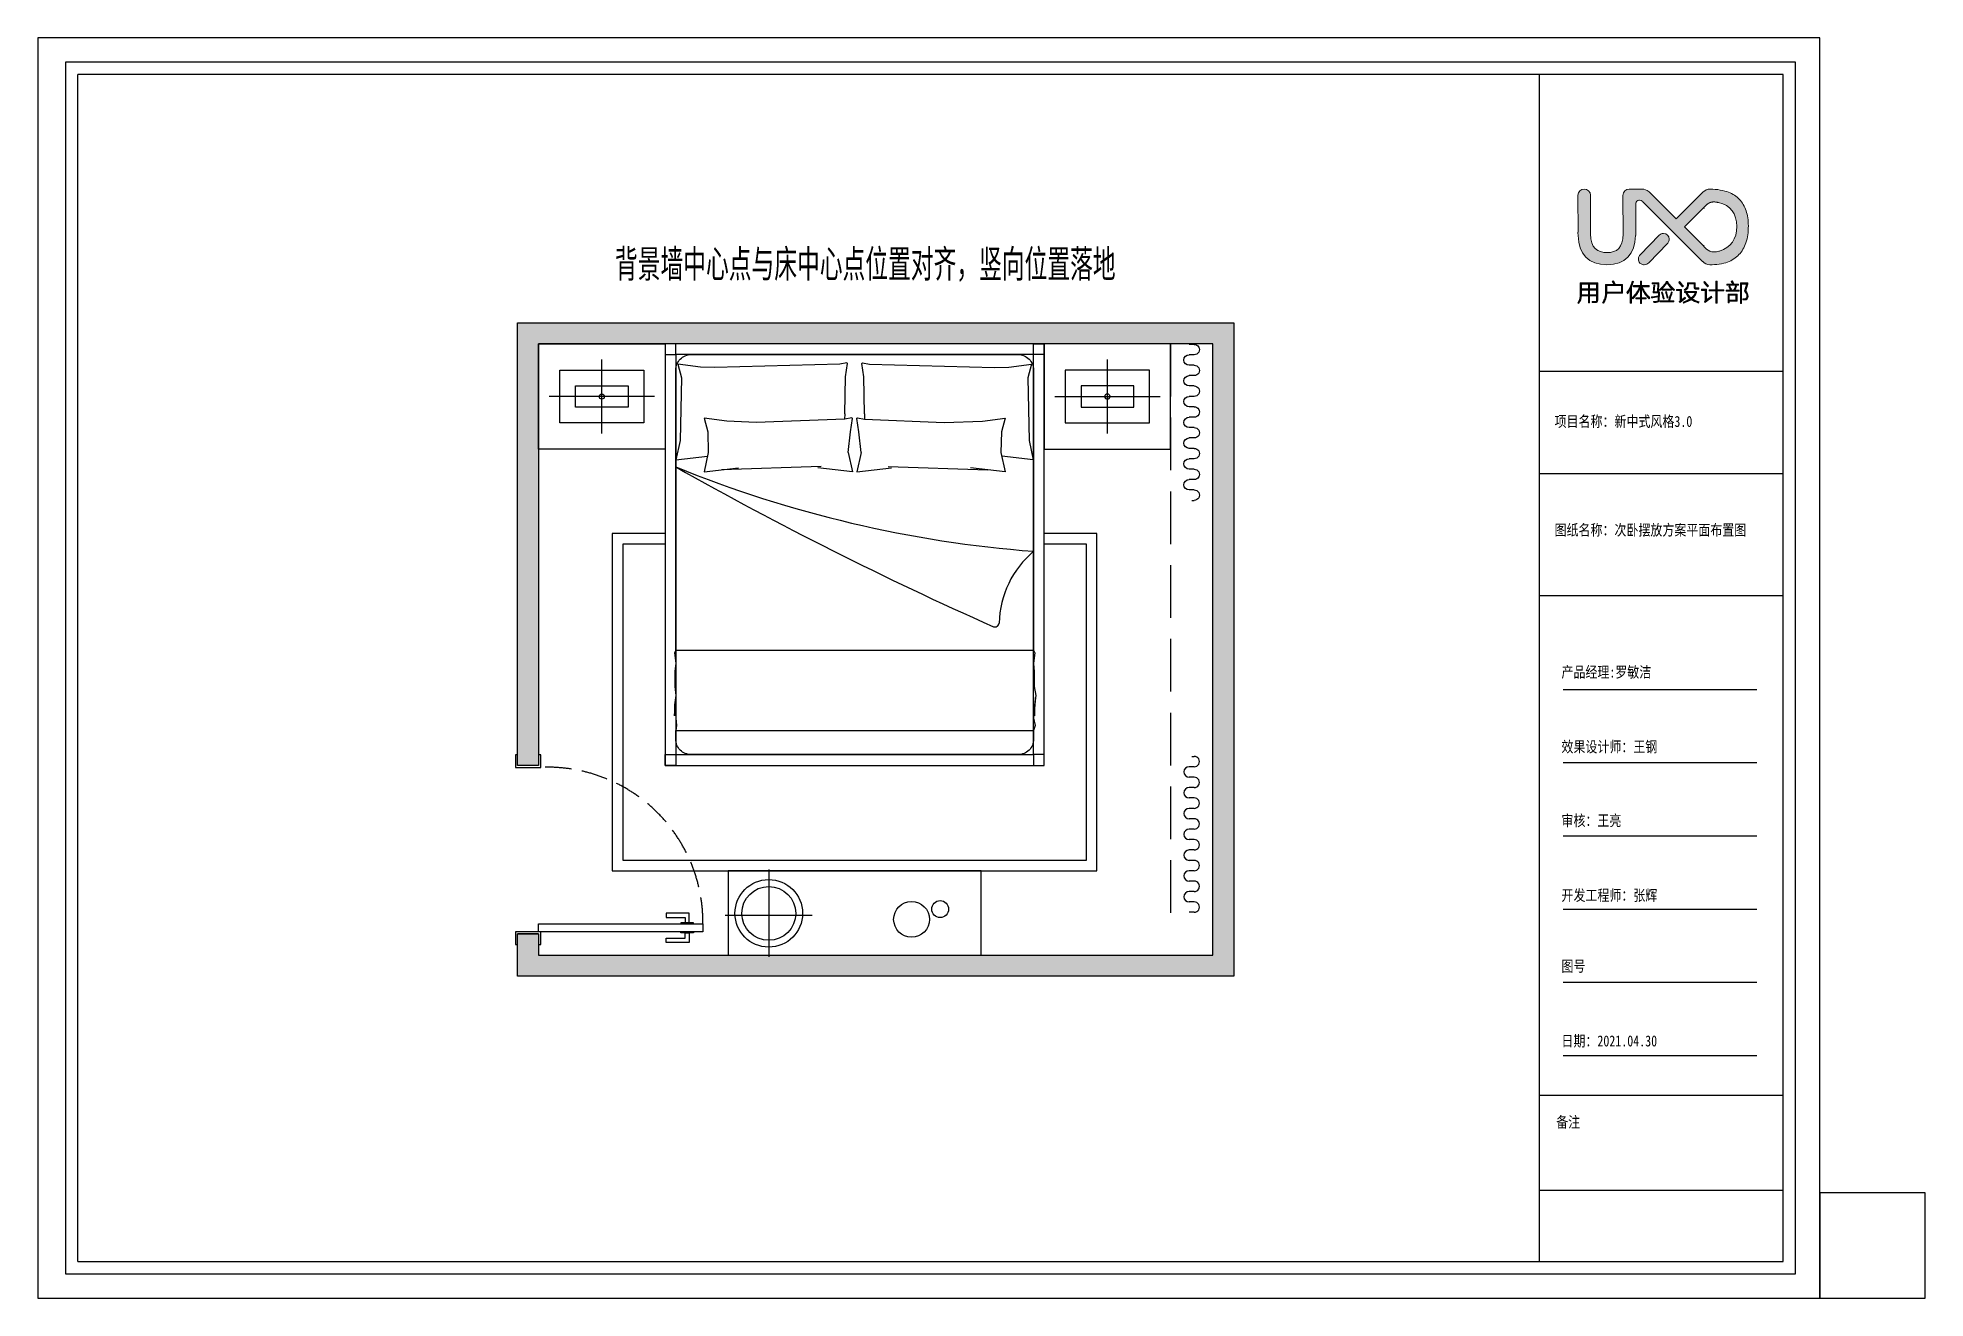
# Model space of a CAD drawing. Extents: x 422240 to 534325, y -8262 to 172635.
# Drawn here: x 468389 to 477348, y 64598 to 70579 of the extents above; entities that cross this region are included whole.
import ezdxf

# ---------------------------------------------------------------- set-up
doc = ezdxf.new("R2010")
doc.units = 0
doc.header["$LTSCALE"] = 1000
doc.header["$MEASUREMENT"] = 0
doc.linetypes.add('DASH', pattern=[0.35, 0.25, -0.1])
doc.linetypes.add('HIDDEN5', pattern=[0.08, 0.04, -0.04])
for name, color, linetype in [('_U+56FE_U+5C42 1', 7, 'Continuous'), ('DS-DRAPERY', 32, 'Continuous'), ('PM-家具', 146, 'Continuous'), ('WALL', 255, 'Continuous'), ('活动家具', 7, 'Continuous')]:
    doc.layers.add(name, color=color, linetype=linetype)
doc.styles.get("Standard").update_dxf_attribs({"font": 'gbenor.shx', "bigfont": 'gbcbig.shx'})
doc.styles.add('WJ', font='', dxfattribs={"width": 0.8, "height": 135})
doc.styles.get('WJ').set_extended_font_data('FangSong_GB2312')

msp = doc.modelspace()

# ---------------------------------------------------------------- texts
at = {"insert": (471129, 69575.9), "char_height": 150, "attachment_point": 1}
msp.add_mtext_dynamic_manual_height_columns('背景墙中心点与床中心点位置对齐，竖向位置落地', width=4183.794, gutter_width=1750, heights=[0], dxfattribs=at)

# ---------------------------------------------------------------- blocks, each defined once
blk = doc.blocks.new('block 2')
at = {"layer": '_U+56FE_U+5C42 1'}
h = blk.add_hatch(color=251, dxfattribs=at)
h.dxf.hatch_style = 2
edge = h.paths.add_edge_path()
edge.add_spline(control_points=[(131.71, -136.79), (131.23, -135.36), (130.51, -134.14), (129.57, -133.14), (128.62, -132.13), (127.45, -131.36), (126.05, -130.82), (124.69, -130.3), (122.24, -129.84), (120.24, -129.82), (120.23, -129.82), (120.22, -129.82), (120.21, -129.82), (120.2, -129.82), (120.19, -129.82), (120.19, -129.82), (120.16, -129.82), (120.14, -129.82), (120.11, -129.82), (120.11, -129.82), (120.11, -129.82), (120.11, -129.82), (119.27, -129.85), (118.51, -130.17), (117.92, -130.69), (117.9, -130.71), (117.88, -130.72), (117.87, -130.73), (117.87, -130.73), (117.79, -130.81), (117.79, -130.81), (117.78, -130.82), (117.77, -130.83), (117.76, -130.84), (117.76, -130.84), (109.23, -139.38), (109.23, -139.38), (109.23, -139.38), (100.8, -130.97), (100.8, -130.97), (100.77, -130.93), (100.73, -130.9), (100.69, -130.86), (100.63, -130.79), (100.57, -130.74), (100.51, -130.68), (99.77, -130.03), (98.92, -129.87), (98.41, -129.83), (98.41, -129.83), (98.35, -129.83), (98.35, -129.83), (98.34, -129.83), (98.33, -129.83), (98.32, -129.83), (98.32, -129.83), (98.26, -129.83), (98.26, -129.83), (98.2, -129.83), (98.16, -129.83), (98.16, -129.83), (98.16, -129.83), (98.16, -129.83), (98.16, -129.83), (98.16, -129.83), (94.18, -129.83), (94.18, -129.83), (94.18, -129.83), (94.17, -129.83), (94.17, -129.83), (94.17, -129.83), (94.17, -129.83), (94.16, -129.83), (93.03, -129.83), (92.12, -130.75), (92.12, -131.88), (92.12, -131.88), (92.12, -131.88), (92.12, -131.89), (92.11, -131.95), (92.11, -132.01), (92.11, -132.07), (92.11, -132.07), (92.16, -144.23), (92.16, -144.23), (92.13, -148.72), (90.1, -150.25), (87.03, -150.27), (83.98, -150.21), (81.7, -148.8), (81.7, -144.23), (81.7, -144.23), (81.7, -143.73), (81.7, -143.73), (81.7, -143.73), (81.7, -131.87), (81.7, -131.87), (81.7, -131.85), (81.7, -131.84), (81.7, -131.82), (81.66, -130.72), (80.76, -129.83), (79.65, -129.83), (78.54, -129.83), (77.64, -130.72), (77.61, -131.82), (77.61, -131.84), (77.6, -131.85), (77.6, -131.87), (77.6, -131.87), (77.6, -131.88), (77.6, -131.88), (77.6, -131.88), (77.6, -131.88), (77.6, -131.88), (77.6, -131.88), (77.6, -131.88), (77.6, -131.88), (77.6, -131.88), (77.66, -143.73), (77.66, -143.73), (77.66, -143.73), (77.65, -143.73), (77.65, -143.73), (77.65, -143.73), (77.65, -144.23), (77.65, -144.23), (77.65, -144.36), (77.66, -144.49), (77.66, -144.61), (77.66, -144.61), (77.66, -144.79), (77.66, -144.79), (77.66, -144.79), (77.66, -144.79), (77.66, -144.79), (77.85, -150.67), (81.06, -154.17), (86.92, -154.17), (92.89, -154.17), (95.97, -150.71), (96.19, -144.79), (96.19, -144.79), (96.2, -144.79), (96.2, -144.79), (96.2, -144.79), (96.2, -144.13), (96.2, -144.13), (96.2, -144.13), (96.2, -143.73), (96.2, -143.73), (96.2, -143.73), (96.2, -134.71), (96.2, -134.71), (96.2, -134.71), (96.2, -134.71), (96.2, -134.71), (96.2, -134.7), (96.2, -134.68), (96.2, -134.67), (96.2, -134.18), (96.48, -133.75), (96.89, -133.55), (96.92, -133.53), (96.94, -133.52), (96.96, -133.51), (96.97, -133.51), (96.97, -133.51), (96.97, -133.51), (97.12, -133.44), (97.29, -133.4), (97.48, -133.4), (98.13, -133.4), (98.55, -133.96), (98.55, -133.96), (98.55, -133.96), (117.69, -153.1), (117.69, -153.1), (117.71, -153.11), (117.73, -153.13), (117.75, -153.15), (118.34, -153.74), (119.15, -154.12), (120.04, -154.16), (120.04, -154.16), (120.04, -154.17), (120.04, -154.17), (122.05, -154.2), (124.3, -153.83), (125.75, -153.33), (127.19, -152.82), (128.41, -151.92), (129.4, -150.9), (130.4, -149.88), (131.15, -148.6), (131.67, -147.06), (132.19, -145.51), (132.44, -143.7), (132.44, -141.63), (132.44, -139.83), (132.2, -138.22), (131.71, -136.79)], knot_values=[0, 0, 0, 0, 1, 1, 1, 2, 2, 2, 3, 3, 3, 4, 4, 4, 5, 5, 5, 6, 6, 6, 7, 7, 7, 8, 8, 8, 9, 9, 9, 10, 10, 10, 11, 11, 11, 12, 12, 12, 13, 13, 13, 14, 14, 14, 15, 15, 15, 16, 16, 16, 17, 17, 17, 18, 18, 18, 19, 19, 19, 20, 20, 20, 21, 21, 21, 22, 22, 22, 23, 23, 23, 24, 24, 24, 25, 25, 25, 26, 26, 26, 27, 27, 27, 28, 28, 28, 29, 29, 29, 30, 30, 30, 31, 31, 31, 32, 32, 32, 33, 33, 33, 34, 34, 34, 35, 35, 35, 36, 36, 36, 37, 37, 37, 38, 38, 38, 39, 39, 39, 40, 40, 40, 41, 41, 41, 42, 42, 42, 43, 43, 43, 44, 44, 44, 45, 45, 45, 46, 46, 46, 47, 47, 47, 48, 48, 48, 49, 49, 49, 50, 50, 50, 51, 51, 51, 52, 52, 52, 53, 53, 53, 54, 54, 54, 55, 55, 55, 56, 56, 56, 57, 57, 57, 58, 58, 58, 59, 59, 59, 60, 60, 60, 61, 61, 61, 62, 62, 62, 63, 63, 63, 64, 64, 64, 65, 65, 65, 66, 66, 66, 67, 67, 67, 67], degree=3, periodic=0)
edge = h.paths.add_edge_path()
edge.add_spline(control_points=[(123.21, -149.75), (122.88, -149.83), (122.37, -149.94), (121.72, -150.01), (121.7, -150.01), (121.68, -150.02), (121.66, -150.02), (121.65, -150.02), (121.64, -150.02), (121.62, -150.02), (121.62, -150.02), (121.62, -150.02), (121.62, -150.02), (121.53, -150.03), (121.43, -150.03), (121.33, -150.03), (120.45, -150.03), (119.64, -149.69), (119.03, -149.14), (119.02, -149.14), (119.02, -149.15), (119.02, -149.15), (118.98, -149.12), (118.26, -148.39), (117.99, -148.12), (117.99, -148.12), (117.99, -148.12), (117.99, -148.12), (117.99, -148.12), (111.86, -142), (111.86, -142), (111.86, -142), (118.87, -134.99), (118.87, -134.99), (118.87, -134.99), (118.87, -134.99), (118.87, -134.99), (118.93, -134.94), (118.99, -134.89), (119.05, -134.83), (119.11, -134.78), (119.17, -134.73), (119.23, -134.68), (119.25, -134.66), (119.27, -134.65), (119.3, -134.63), (119.36, -134.59), (119.42, -134.54), (119.48, -134.5), (119.51, -134.49), (119.54, -134.47), (119.57, -134.45), (119.63, -134.41), (119.69, -134.38), (119.76, -134.35), (119.79, -134.33), (119.82, -134.31), (119.86, -134.3), (119.92, -134.27), (119.98, -134.24), (120.04, -134.21), (120.08, -134.2), (120.13, -134.18), (120.17, -134.17), (120.23, -134.14), (120.28, -134.12), (120.34, -134.11), (120.4, -134.09), (120.45, -134.08), (120.5, -134.06), (120.55, -134.05), (120.61, -134.04), (120.66, -134.03), (120.73, -134.01), (120.8, -134), (120.86, -133.99), (120.91, -133.99), (120.95, -133.98), (120.99, -133.98), (121.1, -133.96), (121.22, -133.96), (121.33, -133.96), (121.39, -133.96), (121.45, -133.96), (121.5, -133.96), (121.63, -133.97), (121.76, -133.99), (121.89, -134), (121.92, -134.01), (121.94, -134.01), (121.97, -134.01), (122.04, -134.02), (122.11, -134.03), (122.18, -134.04), (122.31, -134.06), (122.43, -134.08), (122.54, -134.1), (122.57, -134.1), (122.61, -134.11), (122.64, -134.12), (122.72, -134.13), (122.79, -134.14), (122.85, -134.16), (126.62, -134.96), (128.75, -137.77), (128.75, -141.87), (128.75, -145.82), (126.74, -148.77), (123.21, -149.75)], knot_values=[0, 0, 0, 0, 1, 1, 1, 2, 2, 2, 3, 3, 3, 4, 4, 4, 5, 5, 5, 6, 6, 6, 7, 7, 7, 8, 8, 8, 9, 9, 9, 10, 10, 10, 11, 11, 11, 12, 12, 12, 13, 13, 13, 14, 14, 14, 15, 15, 15, 16, 16, 16, 17, 17, 17, 18, 18, 18, 19, 19, 19, 20, 20, 20, 21, 21, 21, 22, 22, 22, 23, 23, 23, 24, 24, 24, 25, 25, 25, 26, 26, 26, 27, 27, 27, 28, 28, 28, 29, 29, 29, 30, 30, 30, 31, 31, 31, 32, 32, 32, 33, 33, 33, 34, 34, 34, 35, 35, 35, 36, 36, 36, 36], degree=3, periodic=0)
h = blk.add_hatch(color=251, dxfattribs=at)
h.dxf.hatch_style = 2
edge = h.paths.add_edge_path()
edge.add_spline(control_points=[(118.18, -136.02), (118.19, -136.01), (118.19, -136), (118.2, -135.99), (118.2, -135.99), (118.17, -136.01), (118.17, -136.01), (118.18, -136.01), (118.18, -136.02), (118.18, -136.02)], knot_values=[0, 0, 0, 0, 1, 1, 1, 2, 2, 2, 3, 3, 3, 3], degree=3, periodic=0)
h = blk.add_hatch(color=251, dxfattribs=at)
h.dxf.hatch_style = 2
edge = h.paths.add_edge_path()
edge.add_spline(control_points=[(118.17, -147.98), (118.17, -147.98), (118.2, -148.01), (118.2, -148.01), (118.19, -148), (118.19, -147.99), (118.18, -147.97), (118.18, -147.98), (118.18, -147.98), (118.17, -147.98)], knot_values=[0, 0, 0, 0, 1, 1, 1, 2, 2, 2, 3, 3, 3, 3], degree=3, periodic=0)
at = {"layer": '_U+56FE_U+5C42 1', "lineweight": 0}
for points, knots in [([(131.71, -136.79), (131.23, -135.36), (130.51, -134.14), (129.57, -133.14), (128.62, -132.13), (127.45, -131.36), (126.05, -130.82), (124.69, -130.3), (122.24, -129.84), (120.24, -129.82), (120.23, -129.82), (120.22, -129.82), (120.21, -129.82), (120.2, -129.82), (120.19, -129.82), (120.19, -129.82), (120.16, -129.82), (120.14, -129.82), (120.11, -129.82), (120.11, -129.82), (120.11, -129.82), (120.11, -129.82), (119.27, -129.85), (118.51, -130.17), (117.92, -130.69), (117.9, -130.71), (117.88, -130.72), (117.87, -130.73), (117.87, -130.73), (117.79, -130.81), (117.79, -130.81), (117.78, -130.82), (117.77, -130.83), (117.76, -130.84), (117.76, -130.84), (109.23, -139.38), (109.23, -139.38), (109.23, -139.38), (100.8, -130.97), (100.8, -130.97), (100.77, -130.93), (100.73, -130.9), (100.69, -130.86), (100.63, -130.79), (100.57, -130.74), (100.51, -130.68), (99.77, -130.03), (98.92, -129.87), (98.41, -129.83), (98.41, -129.83), (98.35, -129.83), (98.35, -129.83), (98.34, -129.83), (98.33, -129.83), (98.32, -129.83), (98.32, -129.83), (98.26, -129.83), (98.26, -129.83), (98.2, -129.83), (98.16, -129.83), (98.16, -129.83), (98.16, -129.83), (98.16, -129.83), (98.16, -129.83), (98.16, -129.83), (94.18, -129.83), (94.18, -129.83), (94.18, -129.83), (94.17, -129.83), (94.17, -129.83), (94.17, -129.83), (94.17, -129.83), (94.16, -129.83), (93.03, -129.83), (92.12, -130.75), (92.12, -131.88), (92.12, -131.88), (92.12, -131.88), (92.12, -131.89), (92.11, -131.95), (92.11, -132.01), (92.11, -132.07), (92.11, -132.07), (92.16, -144.23), (92.16, -144.23), (92.13, -148.72), (90.1, -150.25), (87.03, -150.27), (83.98, -150.21), (81.7, -148.8), (81.7, -144.23), (81.7, -144.23), (81.7, -143.73), (81.7, -143.73), (81.7, -143.73), (81.7, -131.87), (81.7, -131.87), (81.7, -131.85), (81.7, -131.84), (81.7, -131.82), (81.66, -130.72), (80.76, -129.83), (79.65, -129.83), (78.54, -129.83), (77.64, -130.72), (77.61, -131.82), (77.61, -131.84), (77.6, -131.85), (77.6, -131.87), (77.6, -131.87), (77.6, -131.88), (77.6, -131.88), (77.6, -131.88), (77.6, -131.88), (77.6, -131.88), (77.6, -131.88), (77.6, -131.88), (77.6, -131.88), (77.6, -131.88), (77.66, -143.73), (77.66, -143.73), (77.66, -143.73), (77.65, -143.73), (77.65, -143.73), (77.65, -143.73), (77.65, -144.23), (77.65, -144.23), (77.65, -144.36), (77.66, -144.49), (77.66, -144.61), (77.66, -144.61), (77.66, -144.79), (77.66, -144.79), (77.66, -144.79), (77.66, -144.79), (77.66, -144.79), (77.85, -150.67), (81.06, -154.17), (86.92, -154.17), (92.89, -154.17), (95.97, -150.71), (96.19, -144.79), (96.19, -144.79), (96.2, -144.79), (96.2, -144.79), (96.2, -144.79), (96.2, -144.13), (96.2, -144.13), (96.2, -144.13), (96.2, -143.73), (96.2, -143.73), (96.2, -143.73), (96.2, -134.71), (96.2, -134.71), (96.2, -134.71), (96.2, -134.71), (96.2, -134.71), (96.2, -134.7), (96.2, -134.68), (96.2, -134.67), (96.2, -134.18), (96.48, -133.75), (96.89, -133.55), (96.92, -133.53), (96.94, -133.52), (96.96, -133.51), (96.97, -133.51), (96.97, -133.51), (96.97, -133.51), (97.12, -133.44), (97.29, -133.4), (97.48, -133.4), (98.13, -133.4), (98.55, -133.96), (98.55, -133.96), (98.55, -133.96), (117.69, -153.1), (117.69, -153.1), (117.71, -153.11), (117.73, -153.13), (117.75, -153.15), (118.34, -153.74), (119.15, -154.12), (120.04, -154.16), (120.04, -154.16), (120.04, -154.17), (120.04, -154.17), (122.05, -154.2), (124.3, -153.83), (125.75, -153.33), (127.19, -152.82), (128.41, -151.92), (129.4, -150.9), (130.4, -149.88), (131.15, -148.6), (131.67, -147.06), (132.19, -145.51), (132.44, -143.7), (132.44, -141.63), (132.44, -139.83), (132.2, -138.22), (131.71, -136.79)], [0, 0, 0, 0, 1, 1, 1, 2, 2, 2, 3, 3, 3, 4, 4, 4, 5, 5, 5, 6, 6, 6, 7, 7, 7, 8, 8, 8, 9, 9, 9, 10, 10, 10, 11, 11, 11, 12, 12, 12, 13, 13, 13, 14, 14, 14, 15, 15, 15, 16, 16, 16, 17, 17, 17, 18, 18, 18, 19, 19, 19, 20, 20, 20, 21, 21, 21, 22, 22, 22, 23, 23, 23, 24, 24, 24, 25, 25, 25, 26, 26, 26, 27, 27, 27, 28, 28, 28, 29, 29, 29, 30, 30, 30, 31, 31, 31, 32, 32, 32, 33, 33, 33, 34, 34, 34, 35, 35, 35, 36, 36, 36, 37, 37, 37, 38, 38, 38, 39, 39, 39, 40, 40, 40, 41, 41, 41, 42, 42, 42, 43, 43, 43, 44, 44, 44, 45, 45, 45, 46, 46, 46, 47, 47, 47, 48, 48, 48, 49, 49, 49, 50, 50, 50, 51, 51, 51, 52, 52, 52, 53, 53, 53, 54, 54, 54, 55, 55, 55, 56, 56, 56, 57, 57, 57, 58, 58, 58, 59, 59, 59, 60, 60, 60, 61, 61, 61, 62, 62, 62, 63, 63, 63, 64, 64, 64, 65, 65, 65, 66, 66, 66, 67, 67, 67, 67]), ([(123.21, -149.75), (122.88, -149.83), (122.37, -149.94), (121.72, -150.01), (121.7, -150.01), (121.68, -150.02), (121.66, -150.02), (121.65, -150.02), (121.64, -150.02), (121.62, -150.02), (121.62, -150.02), (121.62, -150.02), (121.62, -150.02), (121.53, -150.03), (121.43, -150.03), (121.33, -150.03), (120.45, -150.03), (119.64, -149.69), (119.03, -149.14), (119.02, -149.14), (119.02, -149.15), (119.02, -149.15), (118.98, -149.12), (118.26, -148.39), (117.99, -148.12), (117.99, -148.12), (117.99, -148.12), (117.99, -148.12), (117.99, -148.12), (111.86, -142), (111.86, -142), (111.86, -142), (118.87, -134.99), (118.87, -134.99), (118.87, -134.99), (118.87, -134.99), (118.87, -134.99), (118.93, -134.94), (118.99, -134.89), (119.05, -134.83), (119.11, -134.78), (119.17, -134.73), (119.23, -134.68), (119.25, -134.66), (119.27, -134.65), (119.3, -134.63), (119.36, -134.59), (119.42, -134.54), (119.48, -134.5), (119.51, -134.49), (119.54, -134.47), (119.57, -134.45), (119.63, -134.41), (119.69, -134.38), (119.76, -134.35), (119.79, -134.33), (119.82, -134.31), (119.86, -134.3), (119.92, -134.27), (119.98, -134.24), (120.04, -134.21), (120.08, -134.2), (120.13, -134.18), (120.17, -134.17), (120.23, -134.14), (120.28, -134.12), (120.34, -134.11), (120.4, -134.09), (120.45, -134.08), (120.5, -134.06), (120.55, -134.05), (120.61, -134.04), (120.66, -134.03), (120.73, -134.01), (120.8, -134), (120.86, -133.99), (120.91, -133.99), (120.95, -133.98), (120.99, -133.98), (121.1, -133.96), (121.22, -133.96), (121.33, -133.96), (121.39, -133.96), (121.45, -133.96), (121.5, -133.96), (121.63, -133.97), (121.76, -133.99), (121.89, -134), (121.92, -134.01), (121.94, -134.01), (121.97, -134.01), (122.04, -134.02), (122.11, -134.03), (122.18, -134.04), (122.31, -134.06), (122.43, -134.08), (122.54, -134.1), (122.57, -134.1), (122.61, -134.11), (122.64, -134.12), (122.72, -134.13), (122.79, -134.14), (122.85, -134.16), (126.62, -134.96), (128.75, -137.77), (128.75, -141.87), (128.75, -145.82), (126.74, -148.77), (123.21, -149.75)], [0, 0, 0, 0, 1, 1, 1, 2, 2, 2, 3, 3, 3, 4, 4, 4, 5, 5, 5, 6, 6, 6, 7, 7, 7, 8, 8, 8, 9, 9, 9, 10, 10, 10, 11, 11, 11, 12, 12, 12, 13, 13, 13, 14, 14, 14, 15, 15, 15, 16, 16, 16, 17, 17, 17, 18, 18, 18, 19, 19, 19, 20, 20, 20, 21, 21, 21, 22, 22, 22, 23, 23, 23, 24, 24, 24, 25, 25, 25, 26, 26, 26, 27, 27, 27, 28, 28, 28, 29, 29, 29, 30, 30, 30, 31, 31, 31, 32, 32, 32, 33, 33, 33, 34, 34, 34, 35, 35, 35, 36, 36, 36, 36]), ([(118.18, -136.02), (118.19, -136.01), (118.19, -136), (118.2, -135.99), (118.2, -135.99), (118.17, -136.01), (118.17, -136.01), (118.18, -136.01), (118.18, -136.02), (118.18, -136.02)], [0, 0, 0, 0, 1, 1, 1, 2, 2, 2, 3, 3, 3, 3]), ([(118.17, -147.98), (118.17, -147.98), (118.2, -148.01), (118.2, -148.01), (118.19, -148), (118.19, -147.99), (118.18, -147.97), (118.18, -147.98), (118.18, -147.98), (118.17, -147.98)], [0, 0, 0, 0, 1, 1, 1, 2, 2, 2, 3, 3, 3, 3])]:
    blk.add_open_spline(points, degree=3, knots=knots, dxfattribs=at)
blk = doc.blocks.new('block 3')
at = {"layer": '_U+56FE_U+5C42 1'}
h = blk.add_hatch(color=251, dxfattribs=at)
h.dxf.hatch_style = 2
edge = h.paths.add_edge_path()
edge.add_spline(control_points=[(83, -165.97), (83.54, -165.97), (83.64, -165.85), (83.64, -165.39), (83.64, -165.39), (83.64, -164.17), (83.64, -164.17), (83.64, -164.17), (81.39, -164.17), (81.39, -164.17), (81.39, -164.17), (81.39, -166.43), (81.39, -166.43), (81.39, -166.43), (81.02, -166.43), (81.02, -166.43), (81.02, -166.43), (81.02, -164.17), (81.02, -164.17), (81.02, -164.17), (78.75, -164.17), (78.75, -164.17), (78.69, -165.15), (78.46, -165.75), (77.94, -166.61), (77.94, -166.61), (77.58, -166.43), (77.58, -166.43), (78.29, -165.35), (78.4, -164.82), (78.4, -163.1), (78.4, -163.1), (78.4, -159.99), (78.4, -159.99), (78.4, -159.99), (84.02, -159.99), (84.02, -159.99), (84.02, -159.99), (84.02, -165.51), (84.02, -165.51), (84.02, -166.15), (83.82, -166.34), (83.12, -166.34), (83.12, -166.34), (82.23, -166.34), (82.23, -166.34), (82.23, -166.34), (82.17, -165.97), (82.17, -165.97), (82.17, -165.97), (83, -165.97), (83, -165.97)], knot_values=[0, 0, 0, 0, 1, 1, 1, 2, 2, 2, 3, 3, 3, 4, 4, 4, 5, 5, 5, 6, 6, 6, 7, 7, 7, 8, 8, 8, 9, 9, 9, 10, 10, 10, 11, 11, 11, 12, 12, 12, 13, 13, 13, 14, 14, 14, 15, 15, 15, 16, 16, 16, 17, 17, 17, 17], degree=3, periodic=0)
edge = h.paths.add_edge_path()
edge.add_spline(control_points=[(78.78, -163.81), (78.78, -163.81), (81.02, -163.81), (81.02, -163.81), (81.02, -163.81), (81.02, -162.3), (81.02, -162.3), (81.02, -162.3), (78.78, -162.3), (78.78, -162.3), (78.78, -162.3), (78.78, -163.23), (78.78, -163.23), (78.78, -163.43), (78.78, -163.63), (78.78, -163.81)], knot_values=[0, 0, 0, 0, 1, 1, 1, 2, 2, 2, 3, 3, 3, 4, 4, 4, 5, 5, 5, 5], degree=3, periodic=0)
h.paths.add_polyline_path([(78.78, -161.94), (81.02, -161.94), (81.02, -160.36), (78.78, -160.36)])
h.paths.add_polyline_path([(81.39, -160.36), (81.39, -161.94), (83.64, -161.94), (83.64, -160.36)])
h.paths.add_polyline_path([(81.39, -163.81), (83.64, -163.81), (83.64, -162.3), (81.39, -162.3)])
h = blk.add_hatch(color=251, dxfattribs=at)
h.dxf.hatch_style = 2
edge = h.paths.add_edge_path()
edge.add_spline(control_points=[(89.72, -160.53), (89.72, -160.53), (92, -160.53), (92, -160.53), (92, -160.53), (92, -163.29), (92, -163.29), (92, -163.29), (86.89, -163.29), (86.89, -163.29), (86.83, -164.83), (86.58, -165.54), (85.88, -166.56), (85.88, -166.56), (85.51, -166.36), (85.51, -166.36), (86.33, -165.24), (86.52, -164.54), (86.52, -162.49), (86.52, -162.49), (86.52, -160.53), (86.52, -160.53), (86.52, -160.53), (89.26, -160.53), (89.26, -160.53), (89.26, -160.53), (88.66, -159.41), (88.66, -159.41), (88.66, -159.41), (89.06, -159.28), (89.06, -159.28), (89.06, -159.28), (89.72, -160.53), (89.72, -160.53)], knot_values=[0, 0, 0, 0, 1, 1, 1, 2, 2, 2, 3, 3, 3, 4, 4, 4, 5, 5, 5, 6, 6, 6, 7, 7, 7, 8, 8, 8, 9, 9, 9, 10, 10, 10, 11, 11, 11, 11], degree=3, periodic=0)
edge = h.paths.add_edge_path()
edge.add_spline(control_points=[(86.9, -162.92), (86.9, -162.92), (91.62, -162.92), (91.62, -162.92), (91.62, -162.92), (91.62, -160.88), (91.62, -160.88), (91.62, -160.88), (86.9, -160.88), (86.9, -160.88), (86.9, -160.88), (86.9, -162.41), (86.9, -162.41), (86.9, -162.6), (86.9, -162.76), (86.9, -162.92)], knot_values=[0, 0, 0, 0, 1, 1, 1, 2, 2, 2, 3, 3, 3, 4, 4, 4, 5, 5, 5, 5], degree=3, periodic=0)
h = blk.add_hatch(color=251, dxfattribs=at)
h.dxf.hatch_style = 2
edge = h.paths.add_edge_path()
edge.add_spline(control_points=[(94.47, -162.05), (94.18, -162.6), (93.86, -163.11), (93.52, -163.54), (93.52, -163.54), (93.36, -163.13), (93.36, -163.13), (94.04, -162.23), (94.71, -160.85), (95.12, -159.48), (95.12, -159.48), (95.49, -159.54), (95.49, -159.54), (95.31, -160.15), (95.1, -160.75), (94.84, -161.31), (94.84, -161.31), (94.84, -166.53), (94.84, -166.53), (94.84, -166.53), (94.47, -166.53), (94.47, -166.53), (94.47, -166.53), (94.47, -162.05), (94.47, -162.05)], knot_values=[0, 0, 0, 0, 1, 1, 1, 2, 2, 2, 3, 3, 3, 4, 4, 4, 5, 5, 5, 6, 6, 6, 7, 7, 7, 8, 8, 8, 8], degree=3, periodic=0)
edge = h.paths.add_edge_path()
edge.add_spline(control_points=[(97.71, -165.11), (97.71, -165.11), (96.23, -165.11), (96.23, -165.11), (96.23, -165.11), (96.23, -164.76), (96.23, -164.76), (96.23, -164.76), (97.71, -164.76), (97.71, -164.76), (97.71, -164.76), (97.71, -161.48), (97.71, -161.48), (97.2, -162.84), (96.44, -163.98), (95.27, -165.12), (95.27, -165.12), (95.05, -164.79), (95.05, -164.79), (96.19, -163.73), (96.94, -162.61), (97.47, -161.25), (97.47, -161.25), (95.46, -161.25), (95.46, -161.25), (95.46, -161.25), (95.46, -160.88), (95.46, -160.88), (95.46, -160.88), (97.71, -160.88), (97.71, -160.88), (97.71, -160.88), (97.71, -159.41), (97.71, -159.41), (97.71, -159.41), (98.08, -159.41), (98.08, -159.41), (98.08, -159.41), (98.08, -160.88), (98.08, -160.88), (98.08, -160.88), (100.51, -160.88), (100.51, -160.88), (100.51, -160.88), (100.51, -161.25), (100.51, -161.25), (100.51, -161.25), (98.33, -161.25), (98.33, -161.25), (98.85, -162.61), (99.71, -163.83), (100.79, -164.77), (100.79, -164.77), (100.51, -165.11), (100.51, -165.11), (99.43, -164.11), (98.57, -162.78), (98.08, -161.41), (98.08, -161.41), (98.08, -164.76), (98.08, -164.76), (98.08, -164.76), (99.54, -164.76), (99.54, -164.76), (99.54, -164.76), (99.54, -165.11), (99.54, -165.11), (99.54, -165.11), (98.08, -165.11), (98.08, -165.11), (98.08, -165.11), (98.08, -166.58), (98.08, -166.58), (98.08, -166.58), (97.71, -166.58), (97.71, -166.58), (97.71, -166.58), (97.71, -165.11), (97.71, -165.11)], knot_values=[0, 0, 0, 0, 1, 1, 1, 2, 2, 2, 3, 3, 3, 4, 4, 4, 5, 5, 5, 6, 6, 6, 7, 7, 7, 8, 8, 8, 9, 9, 9, 10, 10, 10, 11, 11, 11, 12, 12, 12, 13, 13, 13, 14, 14, 14, 15, 15, 15, 16, 16, 16, 17, 17, 17, 18, 18, 18, 19, 19, 19, 20, 20, 20, 21, 21, 21, 22, 22, 22, 23, 23, 23, 24, 24, 24, 25, 25, 25, 26, 26, 26, 26], degree=3, periodic=0)
h = blk.add_hatch(color=251, dxfattribs=at)
h.dxf.hatch_style = 2
edge = h.paths.add_edge_path()
edge.add_spline(control_points=[(101.34, -164.82), (101.34, -164.82), (101.32, -164.49), (101.32, -164.49), (101.56, -164.45), (103.02, -164.21), (103.22, -164.17), (103.22, -164.17), (103.23, -164.49), (103.23, -164.49), (103.06, -164.52), (101.57, -164.78), (101.34, -164.82)], knot_values=[0, 0, 0, 0, 1, 1, 1, 2, 2, 2, 3, 3, 3, 4, 4, 4, 4], degree=3, periodic=0)
edge = h.paths.add_edge_path()
edge.add_spline(control_points=[(102.68, -165.94), (103.28, -165.94), (103.43, -165.82), (103.44, -165.31), (103.44, -165.31), (103.53, -163.22), (103.53, -163.22), (103.53, -163.22), (101.85, -163.22), (101.85, -163.22), (101.85, -163.22), (102.03, -160.68), (102.03, -160.68), (102.03, -160.68), (102.35, -160.68), (102.35, -160.68), (102.35, -160.68), (102.19, -162.91), (102.19, -162.91), (102.19, -162.91), (103.18, -162.91), (103.18, -162.91), (103.18, -162.91), (103.37, -160.25), (103.37, -160.25), (103.37, -160.25), (101.5, -160.25), (101.5, -160.25), (101.5, -160.25), (101.5, -159.92), (101.5, -159.92), (101.5, -159.92), (103.7, -159.92), (103.7, -159.92), (103.7, -159.92), (103.51, -162.91), (103.51, -162.91), (103.51, -162.91), (103.86, -162.91), (103.86, -162.91), (103.84, -163.5), (103.8, -164.65), (103.76, -165.42), (103.73, -166.08), (103.52, -166.24), (102.77, -166.24), (102.77, -166.24), (102.01, -166.24), (102.01, -166.24), (102.01, -166.24), (101.96, -165.94), (101.96, -165.94), (101.96, -165.94), (102.68, -165.94), (102.68, -165.94)], knot_values=[0, 0, 0, 0, 1, 1, 1, 2, 2, 2, 3, 3, 3, 4, 4, 4, 5, 5, 5, 6, 6, 6, 7, 7, 7, 8, 8, 8, 9, 9, 9, 10, 10, 10, 11, 11, 11, 12, 12, 12, 13, 13, 13, 14, 14, 14, 15, 15, 15, 16, 16, 16, 17, 17, 17, 18, 18, 18, 18], degree=3, periodic=0)
edge = h.paths.add_edge_path()
edge.add_spline(control_points=[(106.27, -159.92), (105.72, -160.86), (105.01, -161.69), (104.02, -162.43), (104.02, -162.43), (103.8, -162.15), (103.8, -162.15), (104.82, -161.39), (105.56, -160.52), (106.05, -159.54), (106.05, -159.54), (106.49, -159.54), (106.49, -159.54), (106.98, -160.56), (107.73, -161.42), (108.73, -162.15), (108.73, -162.15), (108.51, -162.43), (108.51, -162.43), (107.53, -161.7), (106.82, -160.87), (106.27, -159.92)], knot_values=[0, 0, 0, 0, 1, 1, 1, 2, 2, 2, 3, 3, 3, 4, 4, 4, 5, 5, 5, 6, 6, 6, 7, 7, 7, 7], degree=3, periodic=0)
edge = h.paths.add_edge_path()
edge.add_spline(control_points=[(107.05, -165.73), (107.05, -165.73), (108.51, -165.73), (108.51, -165.73), (108.51, -165.73), (108.51, -166.09), (108.51, -166.09), (108.51, -166.09), (104.02, -166.09), (104.02, -166.09), (104.02, -166.09), (104.02, -165.73), (104.02, -165.73), (104.02, -165.73), (106.71, -165.73), (106.71, -165.73), (107.02, -164.91), (107.43, -163.69), (107.68, -162.86), (107.68, -162.86), (107.99, -162.96), (107.99, -162.96), (107.74, -163.72), (107.34, -164.95), (107.05, -165.73)], knot_values=[0, 0, 0, 0, 1, 1, 1, 2, 2, 2, 3, 3, 3, 4, 4, 4, 5, 5, 5, 6, 6, 6, 7, 7, 7, 8, 8, 8, 8], degree=3, periodic=0)
edge = h.paths.add_edge_path()
edge.add_spline(control_points=[(104.48, -162.95), (104.48, -162.95), (104.77, -162.86), (104.77, -162.86), (104.94, -163.41), (105.26, -164.5), (105.4, -165.08), (105.4, -165.08), (105.1, -165.17), (105.1, -165.17), (104.95, -164.58), (104.64, -163.49), (104.48, -162.95)], knot_values=[0, 0, 0, 0, 1, 1, 1, 2, 2, 2, 3, 3, 3, 4, 4, 4, 4], degree=3, periodic=0)
h.paths.add_polyline_path([(104.77, -162.37), (104.77, -162.02), (107.77, -162.02), (107.77, -162.37)])
edge = h.paths.add_edge_path()
edge.add_spline(control_points=[(105.77, -162.86), (105.77, -162.86), (106.08, -162.78), (106.08, -162.78), (106.24, -163.27), (106.51, -164.28), (106.63, -164.82), (106.63, -164.82), (106.33, -164.9), (106.33, -164.9), (106.2, -164.36), (105.94, -163.37), (105.77, -162.86)], knot_values=[0, 0, 0, 0, 1, 1, 1, 2, 2, 2, 3, 3, 3, 4, 4, 4, 4], degree=3, periodic=0)
h = blk.add_hatch(color=251, dxfattribs=at)
h.dxf.hatch_style = 2
edge = h.paths.add_edge_path()
edge.add_spline(control_points=[(110.49, -166.28), (110.49, -166.28), (110.24, -166), (110.24, -166), (110.54, -165.85), (110.54, -165.7), (110.54, -165.54), (110.54, -165.54), (110.54, -162.45), (110.54, -162.45), (110.54, -162.45), (109.34, -162.45), (109.34, -162.45), (109.34, -162.45), (109.34, -162.09), (109.34, -162.09), (109.34, -162.09), (110.92, -162.09), (110.92, -162.09), (110.92, -162.09), (110.92, -165.47), (110.92, -165.47), (110.92, -165.47), (112.07, -164.56), (112.07, -164.56), (112.07, -164.56), (112.23, -164.9), (112.23, -164.9), (112.05, -165.03), (111.18, -165.72), (110.49, -166.28)], knot_values=[0, 0, 0, 0, 1, 1, 1, 2, 2, 2, 3, 3, 3, 4, 4, 4, 5, 5, 5, 6, 6, 6, 7, 7, 7, 8, 8, 8, 9, 9, 9, 10, 10, 10, 10], degree=3, periodic=0)
edge = h.paths.add_edge_path()
edge.add_spline(control_points=[(110.04, -159.82), (110.04, -159.82), (110.34, -159.58), (110.34, -159.58), (110.65, -159.93), (111.26, -160.64), (111.57, -161.03), (111.57, -161.03), (111.24, -161.29), (111.24, -161.29), (110.95, -160.91), (110.35, -160.18), (110.04, -159.82)], knot_values=[0, 0, 0, 0, 1, 1, 1, 2, 2, 2, 3, 3, 3, 4, 4, 4, 4], degree=3, periodic=0)
edge = h.paths.add_edge_path()
edge.add_spline(control_points=[(115.81, -162.73), (115.81, -162.73), (115.81, -163.07), (115.81, -163.07), (115.53, -163.84), (115.07, -164.5), (114.38, -165.07), (114.95, -165.47), (115.68, -165.81), (116.59, -166.12), (116.59, -166.12), (116.43, -166.49), (116.43, -166.49), (115.48, -166.14), (114.71, -165.75), (114.08, -165.3), (113.45, -165.75), (112.65, -166.15), (111.65, -166.52), (111.65, -166.52), (111.44, -166.17), (111.44, -166.17), (112.4, -165.84), (113.17, -165.47), (113.77, -165.06), (113.14, -164.53), (112.69, -163.93), (112.38, -163.22), (112.38, -163.22), (112.63, -163.07), (112.63, -163.07), (112.63, -163.07), (111.93, -163.07), (111.93, -163.07), (111.93, -163.07), (111.93, -162.73), (111.93, -162.73), (111.93, -162.73), (115.81, -162.73), (115.81, -162.73)], knot_values=[0, 0, 0, 0, 1, 1, 1, 2, 2, 2, 3, 3, 3, 4, 4, 4, 5, 5, 5, 6, 6, 6, 7, 7, 7, 8, 8, 8, 9, 9, 9, 10, 10, 10, 11, 11, 11, 12, 12, 12, 13, 13, 13, 13], degree=3, periodic=0)
edge = h.paths.add_edge_path()
edge.add_spline(control_points=[(115.68, -161.98), (115.16, -162), (114.97, -161.86), (114.97, -161.37), (114.97, -161.37), (114.97, -160.29), (114.97, -160.29), (114.97, -160.29), (113.18, -160.29), (113.18, -160.29), (113.18, -160.29), (113.18, -160.83), (113.18, -160.83), (113.18, -161.4), (112.88, -161.95), (112.09, -162.45), (112.09, -162.45), (111.83, -162.18), (111.83, -162.18), (112.59, -161.69), (112.82, -161.27), (112.82, -160.67), (112.82, -160.67), (112.82, -159.95), (112.82, -159.95), (112.82, -159.95), (115.34, -159.95), (115.34, -159.95), (115.34, -159.95), (115.34, -161.21), (115.34, -161.21), (115.34, -161.56), (115.46, -161.63), (115.84, -161.63), (115.84, -161.63), (116.56, -161.63), (116.56, -161.63), (116.56, -161.63), (116.52, -161.98), (116.52, -161.98), (116.52, -161.98), (115.68, -161.98), (115.68, -161.98)], knot_values=[0, 0, 0, 0, 1, 1, 1, 2, 2, 2, 3, 3, 3, 4, 4, 4, 5, 5, 5, 6, 6, 6, 7, 7, 7, 8, 8, 8, 9, 9, 9, 10, 10, 10, 11, 11, 11, 12, 12, 12, 13, 13, 13, 14, 14, 14, 14], degree=3, periodic=0)
edge = h.paths.add_edge_path()
edge.add_spline(control_points=[(114.07, -164.84), (114.73, -164.33), (115.15, -163.74), (115.4, -163.07), (115.4, -163.07), (112.72, -163.07), (112.72, -163.07), (113.03, -163.77), (113.46, -164.35), (114.07, -164.84)], knot_values=[0, 0, 0, 0, 1, 1, 1, 2, 2, 2, 3, 3, 3, 3], degree=3, periodic=0)
h = blk.add_hatch(color=251, dxfattribs=at)
h.dxf.hatch_style = 2
edge = h.paths.add_edge_path()
edge.add_spline(control_points=[(118.53, -166.25), (118.53, -166.25), (118.29, -165.98), (118.29, -165.98), (118.6, -165.82), (118.6, -165.68), (118.6, -165.51), (118.6, -165.51), (118.6, -162.4), (118.6, -162.4), (118.6, -162.4), (117.32, -162.4), (117.32, -162.4), (117.32, -162.4), (117.32, -162.02), (117.32, -162.02), (117.32, -162.02), (118.98, -162.02), (118.98, -162.02), (118.98, -162.02), (118.98, -165.45), (118.98, -165.45), (118.98, -165.45), (120.54, -164.27), (120.54, -164.27), (120.54, -164.27), (120.67, -164.64), (120.67, -164.64), (120.42, -164.82), (119.3, -165.62), (118.53, -166.25)], knot_values=[0, 0, 0, 0, 1, 1, 1, 2, 2, 2, 3, 3, 3, 4, 4, 4, 5, 5, 5, 6, 6, 6, 7, 7, 7, 8, 8, 8, 9, 9, 9, 10, 10, 10, 10], degree=3, periodic=0)
edge = h.paths.add_edge_path()
edge.add_spline(control_points=[(118.07, -159.74), (118.07, -159.74), (118.37, -159.51), (118.37, -159.51), (118.7, -159.89), (119.34, -160.69), (119.64, -161.07), (119.64, -161.07), (119.32, -161.31), (119.32, -161.31), (119.03, -160.95), (118.4, -160.13), (118.07, -159.74)], knot_values=[0, 0, 0, 0, 1, 1, 1, 2, 2, 2, 3, 3, 3, 4, 4, 4, 4], degree=3, periodic=0)
h.paths.add_polyline_path([(122.02, -162.59), (119.84, -162.59), (119.84, -162.21), (122.02, -162.21), (122.02, -159.41), (122.4, -159.41), (122.4, -162.21), (124.6, -162.21), (124.6, -162.59), (122.4, -162.59), (122.4, -166.56), (122.02, -166.56)])
h = blk.add_hatch(color=251, dxfattribs=at)
h.dxf.hatch_style = 2
edge = h.paths.add_edge_path()
edge.add_spline(control_points=[(128.06, -162.32), (128.06, -162.32), (129.46, -162.32), (129.46, -162.32), (129.46, -162.32), (129.46, -162.68), (129.46, -162.68), (129.46, -162.68), (125.29, -162.68), (125.29, -162.68), (125.29, -162.68), (125.29, -162.32), (125.29, -162.32), (125.29, -162.32), (127.68, -162.32), (127.68, -162.32), (127.91, -161.9), (128.15, -161.39), (128.32, -160.98), (128.32, -160.98), (128.64, -161.09), (128.64, -161.09), (128.48, -161.48), (128.27, -161.92), (128.06, -162.32)], knot_values=[0, 0, 0, 0, 1, 1, 1, 2, 2, 2, 3, 3, 3, 4, 4, 4, 5, 5, 5, 6, 6, 6, 7, 7, 7, 8, 8, 8, 8], degree=3, periodic=0)
h.paths.add_polyline_path([(125.52, -160.75), (125.52, -160.41), (129.25, -160.41), (129.25, -160.75)])
h.paths.add_polyline_path([(125.97, -163.6), (128.8, -163.6), (128.8, -165.84), (126.32, -165.84), (126.32, -166.43), (125.97, -166.43)])
edge = h.paths.add_edge_path()
edge.add_spline(control_points=[(126.13, -161.12), (126.13, -161.12), (126.44, -160.98), (126.44, -160.98), (126.63, -161.31), (126.8, -161.66), (126.98, -162.04), (126.98, -162.04), (126.65, -162.17), (126.65, -162.17), (126.49, -161.8), (126.33, -161.46), (126.13, -161.12)], knot_values=[0, 0, 0, 0, 1, 1, 1, 2, 2, 2, 3, 3, 3, 4, 4, 4, 4], degree=3, periodic=0)
h.paths.add_polyline_path([(126.32, -165.49), (128.44, -165.49), (128.44, -163.94), (126.32, -163.94)])
edge = h.paths.add_edge_path()
edge.add_spline(control_points=[(126.92, -159.48), (126.92, -159.48), (127.27, -159.32), (127.27, -159.32), (127.46, -159.63), (127.62, -159.9), (127.78, -160.24), (127.78, -160.24), (127.42, -160.4), (127.42, -160.4), (127.28, -160.08), (127.12, -159.8), (126.92, -159.48)], knot_values=[0, 0, 0, 0, 1, 1, 1, 2, 2, 2, 3, 3, 3, 4, 4, 4, 4], degree=3, periodic=0)
edge = h.paths.add_edge_path()
edge.add_spline(control_points=[(129.91, -160.01), (129.91, -160.01), (132.25, -160.01), (132.25, -160.01), (132.25, -160.01), (132.25, -160.37), (132.25, -160.37), (132.25, -160.37), (131.58, -162.5), (131.58, -162.5), (132.15, -163.22), (132.36, -163.71), (132.36, -164.3), (132.36, -165.13), (132.03, -165.46), (131.17, -165.46), (131.17, -165.46), (130.71, -165.46), (130.71, -165.46), (130.71, -165.46), (130.63, -165.11), (130.63, -165.11), (130.63, -165.11), (131.06, -165.11), (131.06, -165.11), (131.74, -165.11), (131.99, -164.88), (131.99, -164.25), (131.99, -163.73), (131.77, -163.23), (131.21, -162.57), (131.21, -162.57), (131.86, -160.37), (131.86, -160.37), (131.86, -160.37), (130.28, -160.37), (130.28, -160.37), (130.28, -160.37), (130.28, -166.59), (130.28, -166.59), (130.28, -166.59), (129.91, -166.59), (129.91, -166.59), (129.91, -166.59), (129.91, -160.01), (129.91, -160.01)], knot_values=[0, 0, 0, 0, 1, 1, 1, 2, 2, 2, 3, 3, 3, 4, 4, 4, 5, 5, 5, 6, 6, 6, 7, 7, 7, 8, 8, 8, 9, 9, 9, 10, 10, 10, 11, 11, 11, 12, 12, 12, 13, 13, 13, 14, 14, 14, 15, 15, 15, 15], degree=3, periodic=0)
at = {"layer": '_U+56FE_U+5C42 1', "lineweight": 0}
for points in [[(78.78, -161.94), (81.02, -161.94), (81.02, -160.36), (78.78, -160.36), (78.78, -161.94)], [(81.39, -160.36), (81.39, -161.94), (83.64, -161.94), (83.64, -160.36), (81.39, -160.36)], [(81.39, -163.81), (83.64, -163.81), (83.64, -162.3), (81.39, -162.3), (81.39, -163.81)], [(104.77, -162.37), (104.77, -162.02), (107.77, -162.02), (107.77, -162.37), (104.77, -162.37)], [(122.02, -162.59), (119.84, -162.59), (119.84, -162.21), (122.02, -162.21), (122.02, -159.41), (122.4, -159.41), (122.4, -162.21), (124.6, -162.21), (124.6, -162.59), (122.4, -162.59), (122.4, -166.56), (122.02, -166.56), (122.02, -162.59)], [(125.52, -160.75), (125.52, -160.41), (129.25, -160.41), (129.25, -160.75), (125.52, -160.75)], [(125.97, -163.6), (128.8, -163.6), (128.8, -165.84), (126.32, -165.84), (126.32, -166.43), (125.97, -166.43), (125.97, -163.6)], [(126.32, -165.49), (128.44, -165.49), (128.44, -163.94), (126.32, -163.94), (126.32, -165.49)]]:
    blk.add_lwpolyline(points, dxfattribs=at)
for points, knots in [([(83, -165.97), (83.54, -165.97), (83.64, -165.85), (83.64, -165.39), (83.64, -165.39), (83.64, -164.17), (83.64, -164.17), (83.64, -164.17), (81.39, -164.17), (81.39, -164.17), (81.39, -164.17), (81.39, -166.43), (81.39, -166.43), (81.39, -166.43), (81.02, -166.43), (81.02, -166.43), (81.02, -166.43), (81.02, -164.17), (81.02, -164.17), (81.02, -164.17), (78.75, -164.17), (78.75, -164.17), (78.69, -165.15), (78.46, -165.75), (77.94, -166.61), (77.94, -166.61), (77.58, -166.43), (77.58, -166.43), (78.29, -165.35), (78.4, -164.82), (78.4, -163.1), (78.4, -163.1), (78.4, -159.99), (78.4, -159.99), (78.4, -159.99), (84.02, -159.99), (84.02, -159.99), (84.02, -159.99), (84.02, -165.51), (84.02, -165.51), (84.02, -166.15), (83.82, -166.34), (83.12, -166.34), (83.12, -166.34), (82.23, -166.34), (82.23, -166.34), (82.23, -166.34), (82.17, -165.97), (82.17, -165.97), (82.17, -165.97), (83, -165.97), (83, -165.97)], [0, 0, 0, 0, 1, 1, 1, 2, 2, 2, 3, 3, 3, 4, 4, 4, 5, 5, 5, 6, 6, 6, 7, 7, 7, 8, 8, 8, 9, 9, 9, 10, 10, 10, 11, 11, 11, 12, 12, 12, 13, 13, 13, 14, 14, 14, 15, 15, 15, 16, 16, 16, 17, 17, 17, 17]), ([(78.78, -163.81), (78.78, -163.81), (81.02, -163.81), (81.02, -163.81), (81.02, -163.81), (81.02, -162.3), (81.02, -162.3), (81.02, -162.3), (78.78, -162.3), (78.78, -162.3), (78.78, -162.3), (78.78, -163.23), (78.78, -163.23), (78.78, -163.43), (78.78, -163.63), (78.78, -163.81)], [0, 0, 0, 0, 1, 1, 1, 2, 2, 2, 3, 3, 3, 4, 4, 4, 5, 5, 5, 5]), ([(89.72, -160.53), (89.72, -160.53), (92, -160.53), (92, -160.53), (92, -160.53), (92, -163.29), (92, -163.29), (92, -163.29), (86.89, -163.29), (86.89, -163.29), (86.83, -164.83), (86.58, -165.54), (85.88, -166.56), (85.88, -166.56), (85.51, -166.36), (85.51, -166.36), (86.33, -165.24), (86.52, -164.54), (86.52, -162.49), (86.52, -162.49), (86.52, -160.53), (86.52, -160.53), (86.52, -160.53), (89.26, -160.53), (89.26, -160.53), (89.26, -160.53), (88.66, -159.41), (88.66, -159.41), (88.66, -159.41), (89.06, -159.28), (89.06, -159.28), (89.06, -159.28), (89.72, -160.53), (89.72, -160.53)], [0, 0, 0, 0, 1, 1, 1, 2, 2, 2, 3, 3, 3, 4, 4, 4, 5, 5, 5, 6, 6, 6, 7, 7, 7, 8, 8, 8, 9, 9, 9, 10, 10, 10, 11, 11, 11, 11]), ([(86.9, -162.92), (86.9, -162.92), (91.62, -162.92), (91.62, -162.92), (91.62, -162.92), (91.62, -160.88), (91.62, -160.88), (91.62, -160.88), (86.9, -160.88), (86.9, -160.88), (86.9, -160.88), (86.9, -162.41), (86.9, -162.41), (86.9, -162.6), (86.9, -162.76), (86.9, -162.92)], [0, 0, 0, 0, 1, 1, 1, 2, 2, 2, 3, 3, 3, 4, 4, 4, 5, 5, 5, 5]), ([(94.47, -162.05), (94.18, -162.6), (93.86, -163.11), (93.52, -163.54), (93.52, -163.54), (93.36, -163.13), (93.36, -163.13), (94.04, -162.23), (94.71, -160.85), (95.12, -159.48), (95.12, -159.48), (95.49, -159.54), (95.49, -159.54), (95.31, -160.15), (95.1, -160.75), (94.84, -161.31), (94.84, -161.31), (94.84, -166.53), (94.84, -166.53), (94.84, -166.53), (94.47, -166.53), (94.47, -166.53), (94.47, -166.53), (94.47, -162.05), (94.47, -162.05)], [0, 0, 0, 0, 1, 1, 1, 2, 2, 2, 3, 3, 3, 4, 4, 4, 5, 5, 5, 6, 6, 6, 7, 7, 7, 8, 8, 8, 8]), ([(97.71, -165.11), (97.71, -165.11), (96.23, -165.11), (96.23, -165.11), (96.23, -165.11), (96.23, -164.76), (96.23, -164.76), (96.23, -164.76), (97.71, -164.76), (97.71, -164.76), (97.71, -164.76), (97.71, -161.48), (97.71, -161.48), (97.2, -162.84), (96.44, -163.98), (95.27, -165.12), (95.27, -165.12), (95.05, -164.79), (95.05, -164.79), (96.19, -163.73), (96.94, -162.61), (97.47, -161.25), (97.47, -161.25), (95.46, -161.25), (95.46, -161.25), (95.46, -161.25), (95.46, -160.88), (95.46, -160.88), (95.46, -160.88), (97.71, -160.88), (97.71, -160.88), (97.71, -160.88), (97.71, -159.41), (97.71, -159.41), (97.71, -159.41), (98.08, -159.41), (98.08, -159.41), (98.08, -159.41), (98.08, -160.88), (98.08, -160.88), (98.08, -160.88), (100.51, -160.88), (100.51, -160.88), (100.51, -160.88), (100.51, -161.25), (100.51, -161.25), (100.51, -161.25), (98.33, -161.25), (98.33, -161.25), (98.85, -162.61), (99.71, -163.83), (100.79, -164.77), (100.79, -164.77), (100.51, -165.11), (100.51, -165.11), (99.43, -164.11), (98.57, -162.78), (98.08, -161.41), (98.08, -161.41), (98.08, -164.76), (98.08, -164.76), (98.08, -164.76), (99.54, -164.76), (99.54, -164.76), (99.54, -164.76), (99.54, -165.11), (99.54, -165.11), (99.54, -165.11), (98.08, -165.11), (98.08, -165.11), (98.08, -165.11), (98.08, -166.58), (98.08, -166.58), (98.08, -166.58), (97.71, -166.58), (97.71, -166.58), (97.71, -166.58), (97.71, -165.11), (97.71, -165.11)], [0, 0, 0, 0, 1, 1, 1, 2, 2, 2, 3, 3, 3, 4, 4, 4, 5, 5, 5, 6, 6, 6, 7, 7, 7, 8, 8, 8, 9, 9, 9, 10, 10, 10, 11, 11, 11, 12, 12, 12, 13, 13, 13, 14, 14, 14, 15, 15, 15, 16, 16, 16, 17, 17, 17, 18, 18, 18, 19, 19, 19, 20, 20, 20, 21, 21, 21, 22, 22, 22, 23, 23, 23, 24, 24, 24, 25, 25, 25, 26, 26, 26, 26]), ([(102.68, -165.94), (103.28, -165.94), (103.43, -165.82), (103.44, -165.31), (103.44, -165.31), (103.53, -163.22), (103.53, -163.22), (103.53, -163.22), (101.85, -163.22), (101.85, -163.22), (101.85, -163.22), (102.03, -160.68), (102.03, -160.68), (102.03, -160.68), (102.35, -160.68), (102.35, -160.68), (102.35, -160.68), (102.19, -162.91), (102.19, -162.91), (102.19, -162.91), (103.18, -162.91), (103.18, -162.91), (103.18, -162.91), (103.37, -160.25), (103.37, -160.25), (103.37, -160.25), (101.5, -160.25), (101.5, -160.25), (101.5, -160.25), (101.5, -159.92), (101.5, -159.92), (101.5, -159.92), (103.7, -159.92), (103.7, -159.92), (103.7, -159.92), (103.51, -162.91), (103.51, -162.91), (103.51, -162.91), (103.86, -162.91), (103.86, -162.91), (103.84, -163.5), (103.8, -164.65), (103.76, -165.42), (103.73, -166.08), (103.52, -166.24), (102.77, -166.24), (102.77, -166.24), (102.01, -166.24), (102.01, -166.24), (102.01, -166.24), (101.96, -165.94), (101.96, -165.94), (101.96, -165.94), (102.68, -165.94), (102.68, -165.94)], [0, 0, 0, 0, 1, 1, 1, 2, 2, 2, 3, 3, 3, 4, 4, 4, 5, 5, 5, 6, 6, 6, 7, 7, 7, 8, 8, 8, 9, 9, 9, 10, 10, 10, 11, 11, 11, 12, 12, 12, 13, 13, 13, 14, 14, 14, 15, 15, 15, 16, 16, 16, 17, 17, 17, 18, 18, 18, 18]), ([(106.27, -159.92), (105.72, -160.86), (105.01, -161.69), (104.02, -162.43), (104.02, -162.43), (103.8, -162.15), (103.8, -162.15), (104.82, -161.39), (105.56, -160.52), (106.05, -159.54), (106.05, -159.54), (106.49, -159.54), (106.49, -159.54), (106.98, -160.56), (107.73, -161.42), (108.73, -162.15), (108.73, -162.15), (108.51, -162.43), (108.51, -162.43), (107.53, -161.7), (106.82, -160.87), (106.27, -159.92)], [0, 0, 0, 0, 1, 1, 1, 2, 2, 2, 3, 3, 3, 4, 4, 4, 5, 5, 5, 6, 6, 6, 7, 7, 7, 7]), ([(107.05, -165.73), (107.05, -165.73), (108.51, -165.73), (108.51, -165.73), (108.51, -165.73), (108.51, -166.09), (108.51, -166.09), (108.51, -166.09), (104.02, -166.09), (104.02, -166.09), (104.02, -166.09), (104.02, -165.73), (104.02, -165.73), (104.02, -165.73), (106.71, -165.73), (106.71, -165.73), (107.02, -164.91), (107.43, -163.69), (107.68, -162.86), (107.68, -162.86), (107.99, -162.96), (107.99, -162.96), (107.74, -163.72), (107.34, -164.95), (107.05, -165.73)], [0, 0, 0, 0, 1, 1, 1, 2, 2, 2, 3, 3, 3, 4, 4, 4, 5, 5, 5, 6, 6, 6, 7, 7, 7, 8, 8, 8, 8]), ([(104.48, -162.95), (104.48, -162.95), (104.77, -162.86), (104.77, -162.86), (104.94, -163.41), (105.26, -164.5), (105.4, -165.08), (105.4, -165.08), (105.1, -165.17), (105.1, -165.17), (104.95, -164.58), (104.64, -163.49), (104.48, -162.95)], [0, 0, 0, 0, 1, 1, 1, 2, 2, 2, 3, 3, 3, 4, 4, 4, 4]), ([(105.77, -162.86), (105.77, -162.86), (106.08, -162.78), (106.08, -162.78), (106.24, -163.27), (106.51, -164.28), (106.63, -164.82), (106.63, -164.82), (106.33, -164.9), (106.33, -164.9), (106.2, -164.36), (105.94, -163.37), (105.77, -162.86)], [0, 0, 0, 0, 1, 1, 1, 2, 2, 2, 3, 3, 3, 4, 4, 4, 4]), ([(110.49, -166.28), (110.49, -166.28), (110.24, -166), (110.24, -166), (110.54, -165.85), (110.54, -165.7), (110.54, -165.54), (110.54, -165.54), (110.54, -162.45), (110.54, -162.45), (110.54, -162.45), (109.34, -162.45), (109.34, -162.45), (109.34, -162.45), (109.34, -162.09), (109.34, -162.09), (109.34, -162.09), (110.92, -162.09), (110.92, -162.09), (110.92, -162.09), (110.92, -165.47), (110.92, -165.47), (110.92, -165.47), (112.07, -164.56), (112.07, -164.56), (112.07, -164.56), (112.23, -164.9), (112.23, -164.9), (112.05, -165.03), (111.18, -165.72), (110.49, -166.28)], [0, 0, 0, 0, 1, 1, 1, 2, 2, 2, 3, 3, 3, 4, 4, 4, 5, 5, 5, 6, 6, 6, 7, 7, 7, 8, 8, 8, 9, 9, 9, 10, 10, 10, 10]), ([(110.04, -159.82), (110.04, -159.82), (110.34, -159.58), (110.34, -159.58), (110.65, -159.93), (111.26, -160.64), (111.57, -161.03), (111.57, -161.03), (111.24, -161.29), (111.24, -161.29), (110.95, -160.91), (110.35, -160.18), (110.04, -159.82)], [0, 0, 0, 0, 1, 1, 1, 2, 2, 2, 3, 3, 3, 4, 4, 4, 4]), ([(115.81, -162.73), (115.81, -162.73), (115.81, -163.07), (115.81, -163.07), (115.53, -163.84), (115.07, -164.5), (114.38, -165.07), (114.95, -165.47), (115.68, -165.81), (116.59, -166.12), (116.59, -166.12), (116.43, -166.49), (116.43, -166.49), (115.48, -166.14), (114.71, -165.75), (114.08, -165.3), (113.45, -165.75), (112.65, -166.15), (111.65, -166.52), (111.65, -166.52), (111.44, -166.17), (111.44, -166.17), (112.4, -165.84), (113.17, -165.47), (113.77, -165.06), (113.14, -164.53), (112.69, -163.93), (112.38, -163.22), (112.38, -163.22), (112.63, -163.07), (112.63, -163.07), (112.63, -163.07), (111.93, -163.07), (111.93, -163.07), (111.93, -163.07), (111.93, -162.73), (111.93, -162.73), (111.93, -162.73), (115.81, -162.73), (115.81, -162.73)], [0, 0, 0, 0, 1, 1, 1, 2, 2, 2, 3, 3, 3, 4, 4, 4, 5, 5, 5, 6, 6, 6, 7, 7, 7, 8, 8, 8, 9, 9, 9, 10, 10, 10, 11, 11, 11, 12, 12, 12, 13, 13, 13, 13]), ([(115.68, -161.98), (115.16, -162), (114.97, -161.86), (114.97, -161.37), (114.97, -161.37), (114.97, -160.29), (114.97, -160.29), (114.97, -160.29), (113.18, -160.29), (113.18, -160.29), (113.18, -160.29), (113.18, -160.83), (113.18, -160.83), (113.18, -161.4), (112.88, -161.95), (112.09, -162.45), (112.09, -162.45), (111.83, -162.18), (111.83, -162.18), (112.59, -161.69), (112.82, -161.27), (112.82, -160.67), (112.82, -160.67), (112.82, -159.95), (112.82, -159.95), (112.82, -159.95), (115.34, -159.95), (115.34, -159.95), (115.34, -159.95), (115.34, -161.21), (115.34, -161.21), (115.34, -161.56), (115.46, -161.63), (115.84, -161.63), (115.84, -161.63), (116.56, -161.63), (116.56, -161.63), (116.56, -161.63), (116.52, -161.98), (116.52, -161.98), (116.52, -161.98), (115.68, -161.98), (115.68, -161.98)], [0, 0, 0, 0, 1, 1, 1, 2, 2, 2, 3, 3, 3, 4, 4, 4, 5, 5, 5, 6, 6, 6, 7, 7, 7, 8, 8, 8, 9, 9, 9, 10, 10, 10, 11, 11, 11, 12, 12, 12, 13, 13, 13, 14, 14, 14, 14]), ([(114.07, -164.84), (114.73, -164.33), (115.15, -163.74), (115.4, -163.07), (115.4, -163.07), (112.72, -163.07), (112.72, -163.07), (113.03, -163.77), (113.46, -164.35), (114.07, -164.84)], [0, 0, 0, 0, 1, 1, 1, 2, 2, 2, 3, 3, 3, 3]), ([(118.53, -166.25), (118.53, -166.25), (118.29, -165.98), (118.29, -165.98), (118.6, -165.82), (118.6, -165.68), (118.6, -165.51), (118.6, -165.51), (118.6, -162.4), (118.6, -162.4), (118.6, -162.4), (117.32, -162.4), (117.32, -162.4), (117.32, -162.4), (117.32, -162.02), (117.32, -162.02), (117.32, -162.02), (118.98, -162.02), (118.98, -162.02), (118.98, -162.02), (118.98, -165.45), (118.98, -165.45), (118.98, -165.45), (120.54, -164.27), (120.54, -164.27), (120.54, -164.27), (120.67, -164.64), (120.67, -164.64), (120.42, -164.82), (119.3, -165.62), (118.53, -166.25)], [0, 0, 0, 0, 1, 1, 1, 2, 2, 2, 3, 3, 3, 4, 4, 4, 5, 5, 5, 6, 6, 6, 7, 7, 7, 8, 8, 8, 9, 9, 9, 10, 10, 10, 10]), ([(118.07, -159.74), (118.07, -159.74), (118.37, -159.51), (118.37, -159.51), (118.7, -159.89), (119.34, -160.69), (119.64, -161.07), (119.64, -161.07), (119.32, -161.31), (119.32, -161.31), (119.03, -160.95), (118.4, -160.13), (118.07, -159.74)], [0, 0, 0, 0, 1, 1, 1, 2, 2, 2, 3, 3, 3, 4, 4, 4, 4]), ([(128.06, -162.32), (128.06, -162.32), (129.46, -162.32), (129.46, -162.32), (129.46, -162.32), (129.46, -162.68), (129.46, -162.68), (129.46, -162.68), (125.29, -162.68), (125.29, -162.68), (125.29, -162.68), (125.29, -162.32), (125.29, -162.32), (125.29, -162.32), (127.68, -162.32), (127.68, -162.32), (127.91, -161.9), (128.15, -161.39), (128.32, -160.98), (128.32, -160.98), (128.64, -161.09), (128.64, -161.09), (128.48, -161.48), (128.27, -161.92), (128.06, -162.32)], [0, 0, 0, 0, 1, 1, 1, 2, 2, 2, 3, 3, 3, 4, 4, 4, 5, 5, 5, 6, 6, 6, 7, 7, 7, 8, 8, 8, 8]), ([(126.13, -161.12), (126.13, -161.12), (126.44, -160.98), (126.44, -160.98), (126.63, -161.31), (126.8, -161.66), (126.98, -162.04), (126.98, -162.04), (126.65, -162.17), (126.65, -162.17), (126.49, -161.8), (126.33, -161.46), (126.13, -161.12)], [0, 0, 0, 0, 1, 1, 1, 2, 2, 2, 3, 3, 3, 4, 4, 4, 4]), ([(126.92, -159.48), (126.92, -159.48), (127.27, -159.32), (127.27, -159.32), (127.46, -159.63), (127.62, -159.9), (127.78, -160.24), (127.78, -160.24), (127.42, -160.4), (127.42, -160.4), (127.28, -160.08), (127.12, -159.8), (126.92, -159.48)], [0, 0, 0, 0, 1, 1, 1, 2, 2, 2, 3, 3, 3, 4, 4, 4, 4]), ([(129.91, -160.01), (129.91, -160.01), (132.25, -160.01), (132.25, -160.01), (132.25, -160.01), (132.25, -160.37), (132.25, -160.37), (132.25, -160.37), (131.58, -162.5), (131.58, -162.5), (132.15, -163.22), (132.36, -163.71), (132.36, -164.3), (132.36, -165.13), (132.03, -165.46), (131.17, -165.46), (131.17, -165.46), (130.71, -165.46), (130.71, -165.46), (130.71, -165.46), (130.63, -165.11), (130.63, -165.11), (130.63, -165.11), (131.06, -165.11), (131.06, -165.11), (131.74, -165.11), (131.99, -164.88), (131.99, -164.25), (131.99, -163.73), (131.77, -163.23), (131.21, -162.57), (131.21, -162.57), (131.86, -160.37), (131.86, -160.37), (131.86, -160.37), (130.28, -160.37), (130.28, -160.37), (130.28, -160.37), (130.28, -166.59), (130.28, -166.59), (130.28, -166.59), (129.91, -166.59), (129.91, -166.59), (129.91, -166.59), (129.91, -160.01), (129.91, -160.01)], [0, 0, 0, 0, 1, 1, 1, 2, 2, 2, 3, 3, 3, 4, 4, 4, 5, 5, 5, 6, 6, 6, 7, 7, 7, 8, 8, 8, 9, 9, 9, 10, 10, 10, 11, 11, 11, 12, 12, 12, 13, 13, 13, 14, 14, 14, 15, 15, 15, 15]), ([(101.34, -164.82), (101.34, -164.82), (101.32, -164.49), (101.32, -164.49), (101.56, -164.45), (103.02, -164.21), (103.22, -164.17), (103.22, -164.17), (103.23, -164.49), (103.23, -164.49), (103.06, -164.52), (101.57, -164.78), (101.34, -164.82)], [0, 0, 0, 0, 1, 1, 1, 2, 2, 2, 3, 3, 3, 4, 4, 4, 4])]:
    blk.add_open_spline(points, degree=3, knots=knots, dxfattribs=at)
blk = doc.blocks.new('UXDLOGO')
at = {"layer": '_U+56FE_U+5C42 1'}
h = blk.add_hatch(color=30, dxfattribs=at)
h.dxf.hatch_style = 2
edge = h.paths.add_edge_path()
edge.add_spline(control_points=[(60387.7, -9895.3), (60390.9, -9890.8), (60392.8, -9885.4), (60392.8, -9879.4), (60392.8, -9864.3), (60380.5, -9852), (60365.3, -9852), (60357.4, -9852), (60350.4, -9855.3), (60345.3, -9860.6), (60345.3, -9860.7), (60345.2, -9860.8), (60345.1, -9860.8), (60345.1, -9860.8), (60254.5, -9954), (60254.5, -9954), (60252.7, -9955.8), (60251.2, -9957.9), (60250, -9960.2), (60247.9, -9964.1), (60246.6, -9968.6), (60246.6, -9973.4), (60246.6, -9973.6), (60246.7, -9973.7), (60246.7, -9973.9), (60246.6, -9980.6), (60248.8, -9987.3), (60253.8, -9992.3), (60255.3, -9993.8), (60257, -9995.1), (60258.8, -9996.1), (60263.2, -9999.1), (60268.4, -10000.8), (60274.1, -10000.8), (60282.7, -10000.8), (60290.4, -9996.8), (60295.4, -9990.7), (60295.4, -9990.7), (60384.2, -9899.8), (60384.2, -9899.8), (60385.5, -9898.5), (60386.7, -9897), (60387.7, -9895.3)], knot_values=[0, 0, 0, 0, 1, 1, 1, 2, 2, 2, 3, 3, 3, 4, 4, 4, 5, 5, 5, 6, 6, 6, 7, 7, 7, 8, 8, 8, 9, 9, 9, 10, 10, 10, 11, 11, 11, 12, 12, 12, 13, 13, 13, 14, 14, 14, 14], degree=3, periodic=0)
at = {"layer": '_U+56FE_U+5C42 1', "lineweight": 0}
blk.add_open_spline([(60387.7, -9895.3), (60390.9, -9890.8), (60392.8, -9885.4), (60392.8, -9879.4), (60392.8, -9864.3), (60380.5, -9852), (60365.3, -9852), (60357.4, -9852), (60350.4, -9855.3), (60345.3, -9860.6), (60345.3, -9860.7), (60345.2, -9860.8), (60345.1, -9860.8), (60345.1, -9860.8), (60254.5, -9954), (60254.5, -9954), (60252.7, -9955.8), (60251.2, -9957.9), (60250, -9960.2), (60247.9, -9964.1), (60246.6, -9968.6), (60246.6, -9973.4), (60246.6, -9973.6), (60246.7, -9973.7), (60246.7, -9973.9), (60246.6, -9980.6), (60248.8, -9987.3), (60253.8, -9992.3), (60255.3, -9993.8), (60257, -9995.1), (60258.8, -9996.1), (60263.2, -9999.1), (60268.4, -10000.8), (60274.1, -10000.8), (60282.7, -10000.8), (60290.4, -9996.8), (60295.4, -9990.7), (60295.4, -9990.7), (60384.2, -9899.8), (60384.2, -9899.8), (60385.5, -9898.5), (60386.7, -9897), (60387.7, -9895.3)], degree=3, knots=[0, 0, 0, 0, 1, 1, 1, 2, 2, 2, 3, 3, 3, 4, 4, 4, 5, 5, 5, 6, 6, 6, 7, 7, 7, 8, 8, 8, 9, 9, 9, 10, 10, 10, 11, 11, 11, 12, 12, 12, 13, 13, 13, 14, 14, 14, 14], dxfattribs=at)
at = {"layer": '_U+56FE_U+5C42 1', "xscale": 14.75792274517124, "yscale": 14.75792274517124, "zscale": 14.75792274517124}
for name in ['block 2', 'block 3']:
    blk.add_blockref(name, (58813.7, -7725.5), dxfattribs=at)
blk = doc.blocks.new('次卧摆放方案图框')
at = {"color": 251}
for p, q in [((25027, 17757), (372, 17757)), ((372, 17757), (372, 493)), ((25027, 493), (25027, 17757)), ((372, 493), (25027, 493))]:
    blk.add_line(p, q, dxfattribs=at)
for p, q in [((24853, 17583), (546, 17583)), ((546, 667), (546, 17583)), ((21376, 667), (21376, 17583)), ((24853, 667), (24853, 17583)), ((21376, 13356), (24853, 13356)), ((21376, 11898), (24853, 11898)), ((21376, 10159), (24853, 10159)), ((21714, 8821), (24478, 8821)), ((21714, 7778), (24478, 7778)), ((21714, 6735), (24478, 6735)), ((21714, 5691), (24478, 5691)), ((21714, 4648), (24478, 4648)), ((21714, 3605), (24478, 3605)), ((21376, 3039), (24853, 3039)), ((21376, 1686), (24853, 1686)), ((546, 667), (24853, 667))]:
    blk.add_line(p, q)
blk.add_lwpolyline([(-25, 145), (25375, 145), (25375, 18105), (-25, 18105)], close=True)
at = {"xscale": 3.002864496575761, "yscale": 3.002864496575761, "zscale": 3.002864496575761}
blk.add_blockref('UXDLOGO', (-158124, 44901), dxfattribs=at)
at = {"attachment_point": 1, "style": 'WJ'}
for s, insert, char_height, width in [('{\\fSimSun|b0|i0|c134|p2;项目名称：新中式风格}3.0', (21593, 12717), 156.48, 2581), ('{\\fSimSun|b0|i0|c134|p2;图纸名称：次卧摆放方案平面布置图}', (21593, 11170), 156.48, 3037.95), ('{\\fSimSun|b0|i0|c134|p2;产品经理:罗敏洁}', (21691, 9146), 156.48, 1903.64), ('{\\fSimSun|b0|i0|c134|p2;效果设计师：王钢}', (21691, 8081), 156.48, 1955.7), ('{\\fSimSun|b0|i0|c134|p2;审核：王亮}', (21691, 7030), 156.48, 936.03), ('{\\fSimSun|b0|i0|c134|p2;开发工程师：张辉}', (21691, 5965), 156.48, 2657.1), ('图号', (21691, 4955), 156.5, 936.03), ('{\\fSimSun|b0|i0|c134|p2;日期：2021.04.30}', (21691, 3890), 156.48, 1914.62), ('{\\fSimSun|b0|i0|c134|p2;备注}', (21616, 2734), 156.48, 1247.5)]:
    blk.add_mtext(s, dxfattribs=dict(at, insert=insert, char_height=char_height, width=width))
blk = doc.blocks.new('次卧1800床')
at = {"color": 251, "linetype": 'Continuous', "lineweight": -2}
for p, q in [((19014.4, -30087.8), (18907.1, -30073.8)), ((18907.1, -30073.8), (18924.4, -30137.9)), ((19014.4, -30087.8), (18907.1, -30073.8)), ((18907.1, -30073.8), (18924.4, -30137.9)), ((19154.5, -30093.5), (19014.4, -30087.8)), ((19154.5, -30093.5), (19014.4, -30087.8)), ((19575.5, -30077.8), (19154.5, -30093.5)), ((19575.5, -30077.8), (19154.5, -30093.5)), ((19602.1, -30138.4), (19611.3, -30075)), ((19602.1, -30138.4), (19611.3, -30075)), ((19641.4, -30138.4), (19632.2, -30075)), ((19641.4, -30138.4), (19632.2, -30075)), ((19668, -30077.8), (20047, -30093.5)), ((19668, -30077.8), (20047, -30093.5)), ((20047, -30093.5), (20229.1, -30087.8)), ((20047, -30093.5), (20229.1, -30087.8)), ((20229.1, -30087.8), (20336.4, -30073.8)), ((20229.1, -30087.8), (20336.4, -30073.8)), ((20336.4, -30073.8), (20319.1, -30137.9)), ((20336.4, -30073.8), (20319.1, -30137.9)), ((18924.4, -30137.9), (18927.3, -30236.4)), ((18924.4, -30137.9), (18927.3, -30236.4)), ((19590.8, -30236.4), (19602.1, -30138.4)), ((19590.8, -30236.4), (19602.1, -30138.4)), ((19652.7, -30236.4), (19641.4, -30138.4)), ((19652.7, -30236.4), (19641.4, -30138.4)), ((20319.1, -30137.9), (20316.2, -30236.4)), ((20319.1, -30137.9), (20316.2, -30236.4)), ((18927.3, -30236.4), (18907.1, -30327.8)), ((18927.3, -30236.4), (18907.1, -30327.8)), ((19590.8, -30236.4), (19611, -30327.8)), ((19590.8, -30236.4), (19611, -30327.8)), ((19652.7, -30236.4), (19632.5, -30327.8)), ((19652.7, -30236.4), (19632.5, -30327.8)), ((20316.2, -30236.4), (20336.4, -30327.8)), ((20316.2, -30236.4), (20336.4, -30327.8)), ((18907.1, -30327.8), (19071.1, -30309)), ((18907.1, -30327.8), (19071.1, -30309)), ((19462.5, -30302.7), (18989.1, -30318.4)), ((19462.5, -30302.7), (18989.1, -30318.4)), ((19611, -30327.8), (19447, -30309)), ((19611, -30327.8), (19447, -30309)), ((19632.5, -30327.8), (19796.5, -30309)), ((19632.5, -30327.8), (19796.5, -30309)), ((19781, -30302.7), (20254.4, -30318.4)), ((19781, -30302.7), (20254.4, -30318.4)), ((20336.4, -30327.8), (20172.4, -30309)), ((20336.4, -30327.8), (20172.4, -30309)), ((18772.8, -31555.7), (20470.7, -31555.8))]:
    blk.add_line(p, q, dxfattribs=at)
at = {"color": 251, "linetype": 'HIDDEN5', "lineweight": -2}
for p, q in [((19608.2, -30071.6), (19575.5, -30077.8)), ((19608.2, -30071.6), (19575.5, -30077.8)), ((19610.7, -30072.5), (19608.2, -30071.6)), ((19610.7, -30072.5), (19608.2, -30071.6)), ((19611.3, -30075), (19610.7, -30072.5)), ((19611.3, -30075), (19610.7, -30072.5)), ((19632.2, -30075), (19632.8, -30072.5)), ((19632.2, -30075), (19632.8, -30072.5)), ((19632.8, -30072.5), (19635.4, -30071.6)), ((19632.8, -30072.5), (19635.4, -30071.6)), ((19635.4, -30071.6), (19668, -30077.8)), ((19635.4, -30071.6), (19668, -30077.8))]:
    blk.add_line(p, q, dxfattribs=at)
at = {"color": 251}
for points in [[(18772.8, -29771.3), (18772.8, -29720.5), (18722, -29720.5), (18722, -29771.3)], [(20470.8, -29771.3), (20470.8, -29720.5), (20521.6, -29720.5), (20521.6, -29771.3)], [(18772.8, -31669.7), (18772.8, -31720.5), (18722, -31720.5), (18722, -31669.7)], [(20470.8, -31669.7), (20470.8, -31720.5), (20521.6, -31720.5), (20521.6, -31669.7)]]:
    blk.add_lwpolyline(points, close=True, dxfattribs=at)
blk.add_lwpolyline([(18722, -29720.5), (18722, -31720.5), (20521.6, -31720.5), (20521.6, -29720.5)], close=True)
for points in [[(20470.8, -31174.7), (20470.8, -29771.3), (18772.8, -29771.3), (18772.8, -31174.5)], [(18772.8, -31174.5), (18772.8, -31669.7), (20470.8, -31669.7), (20470.8, -31174.7)]]:
    blk.add_lwpolyline(points)
at = {"linetype": 'Continuous', "lineweight": -2}
for points in [[(18772.8, -31174.5), (18772.8, -29844.3, -0.414214), (18845.8, -29771.3), (20397.7, -29771.3, -0.414214), (20470.8, -29844.3), (20470.8, -31174.7)], [(20470.7, -31555.8), (20470.8, -31596.7, -0.414214), (20397.7, -31669.7), (18845.8, -31669.7, -0.414214), (18772.8, -31596.7), (18772.8, -31555.7)]]:
    blk.add_lwpolyline(points, format="xyb", dxfattribs=at)
at = {"color": 251, "linetype": 'Continuous', "lineweight": -2}
for points in [[(19574.9, -30052.7), (19578.1, -29877.4), (19587.4, -29814), (19586.7, -29811.5), (19584.2, -29810.6), (19551.6, -29816.7), (18957.5, -29832.4), (18889.8, -29830.9), (18782.5, -29816.9), (18799.9, -29881), (18794.1, -30179), (18773.8, -30270.3), (18923.6, -30253.2)], [(19574.9, -30052.7), (19578.1, -29877.4), (19587.4, -29814), (19586.7, -29811.5), (19584.2, -29810.6), (19551.6, -29816.7), (18957.5, -29832.4), (18889.8, -29830.9), (18782.5, -29816.9), (18799.9, -29881), (18794.1, -30179), (18773.8, -30270.3), (18923.6, -30253.2)], [(19668.6, -30052.7), (19665.4, -29877.4), (19656.1, -29814), (19656.8, -29811.5), (19659.3, -29810.6), (19691.9, -29816.7), (20286, -29832.4), (20353.7, -29830.9), (20461, -29816.9), (20443.6, -29881), (20449.4, -30179), (20469.7, -30270.3), (20319.9, -30253.2)], [(19668.6, -30052.7), (19665.4, -29877.4), (19656.1, -29814), (19656.8, -29811.5), (19659.3, -29810.6), (19691.9, -29816.7), (20286, -29832.4), (20353.7, -29830.9), (20461, -29816.9), (20443.6, -29881), (20449.4, -30179), (20469.7, -30270.3), (20319.9, -30253.2)], [(19574.9, -30052.7), (19574.3, -30077.9)], [(19574.9, -30052.7), (19574.3, -30077.9)], [(19668.6, -30052.7), (19669.2, -30077.9)], [(19668.6, -30052.7), (19669.2, -30077.9)], [(18772.8, -31174.5), (18766.1, -31186.1), (18769.6, -31210.4), (18772.8, -31236.9), (18769.1, -31274.3), (18769.1, -31346.2), (18772.8, -31389.6), (18767.5, -31433.1), (18767.5, -31486), (18773.8, -31399.1), (18772.8, -31497.1), (18776.2, -31531), (18772.8, -31555.7)], [(18772.8, -31174.5), (20470.8, -31174.7), (20477.4, -31186.2), (20474, -31210.5), (20470.8, -31237), (20474.5, -31274.4), (20474.5, -31346.3), (20481.9, -31389.7), (20476, -31433.3), (20476, -31486.1), (20480.9, -31399.2), (20470.7, -31497.2), (20478.4, -31531.1), (20470.7, -31555.8)]]:
    blk.add_lwpolyline(points, dxfattribs=at)
for centre, radius, start, end in [((27437.9, -14952.9), 17628.1, 240.55739, 246.04368), ((20899.4, -25085.3), 5635.7, 247.83041, 265.64572), ((27437.9, -14952.9), 17628.1, 240.55739, 246.04368), ((20899.4, -25085.3), 5635.7, 247.83041, 265.64572), ((20766.8, -31056.7), 459.5, 129.99691, 178.55401), ((20766.8, -31056.7), 459.5, 129.99691, 178.55401), ((20287.5, -31043.9), 20, 248.33224, 356.49135), ((20287.5, -31043.9), 20, 248.33224, 356.49135)]:
    blk.add_arc(centre, radius, start, end, dxfattribs=at)
blk = doc.blocks.new('door-swing-single1')
at = {"color": 0, "linetype": 'ByBlock'}
for points in [[(10, -10), (10, 110), (-50, 110), (-50, 100), (0, 100)], [(0, 0), (0, 100)], [(0, 0), (-50, 0), (-50, -10), (10, -10)], [(10, 0), (48, 0), (48, -780), (10, -780), (10, -10)]]:
    blk.add_lwpolyline(points, dxfattribs=at)
for points in [[(800, 0), (800, 100), (850, 100), (850, 110), (790, 110), (790, -10), (850, -10), (850, 0)], [(5, -715), (-40, -715), (-40, -605), (-20, -605), (-20, -695), (5, -695)], [(53, -715), (98, -715), (98, -605), (78, -605), (78, -695), (53, -695)], [(5, -735), (5, -675), (10, -675), (10, -735)], [(53, -735), (53, -675), (48, -675), (48, -735)]]:
    blk.add_lwpolyline(points, close=True, dxfattribs=at)
at = {"color": 250, "linetype": 'DASH', "ltscale": 0.5}
blk.add_arc((53.8, -42.6), 737.4, 269.54749, 3.31294, dxfattribs=at)
blk = doc.blocks.new('B14-1')
for p, q in [((-933, 124), (-933, 148)), ((-837, 148), (-837, 100)), ((-741, 148), (-741, 100)), ((-645, 148), (-645, 100)), ((-549, 148), (-549, 100)), ((-453, 148), (-453, 100)), ((-357, 148), (-357, 100)), ((-261, 148), (-261, 100)), ((-165, 148), (-165, 100)), ((-69, 148), (-69, 100)), ((27, 148), (27, 100)), ((123, 148), (123, 100)), ((219, 148), (219, 100)), ((315, 148), (315, 100)), ((411, 148), (411, 100)), ((507, 148), (507, 100))]:
    blk.add_line(p, q)
blk.add_lwpolyline([(-933, 124, 0, 0, 0), (-1137, 124, 90, 0, 0), (-1245, 124, 0, 0, 0)], format="xyseb")
for centre, start, end in [((-885, 148), 360, 180.0002), ((-693, 148), 360, 180.0002), ((-501, 148), 360, 180.0002), ((-309, 148), 360, 180.0002), ((-117, 148), 360, 180.0002), ((75, 148), 0, 180.0002), ((267, 148), 0, 180.0002), ((459, 148), 0, 180.0002), ((-789, 100), 180, 360), ((-597, 100), 180, 360), ((-405, 100), 180, 360), ((-213, 100), 180, 360), ((-21, 100), 180, 0), ((171, 100), 180, 0), ((363, 100), 180, 0)]:
    blk.add_arc(centre, 48, start, end)
blk = doc.blocks.new('床头柜')
at = {"color": 250, "linetype": 'Continuous'}
for p, q in [((462397.9, 71769.2), (462397.9, 72119.2)), ((462647.9, 71944.2), (462147.9, 71944.2))]:
    blk.add_line(p, q, dxfattribs=at)
blk.add_lwpolyline([(462522.9, 71994.2), (462522.9, 71894.2), (462272.9, 71894.2), (462272.9, 71994.2)], close=True, dxfattribs=at)
blk.add_circle((462397.9, 71944.2), 12.5, dxfattribs=at)
at = {"layer": 'PM-家具'}
for points in [[(462097.9, 71694.2), (462097.9, 72194.2), (462697.9, 72194.2), (462697.9, 71694.2)], [(462597.9, 72069.2), (462597.9, 71819.2), (462197.9, 71819.2), (462197.9, 72069.2)]]:
    blk.add_lwpolyline(points, close=True, dxfattribs=at)
blk = doc.blocks.new('A$C09607DE0')
at = {"color": 251, "ltscale": 50}
for p, q in [((211, 545), (211, 0)), ((483, 258), (-61, 258))]:
    blk.add_line(p, q, dxfattribs=at)
blk.add_circle((211, 272), 211)
blk.add_circle((211, 272), 168, dxfattribs=at)
blk = doc.blocks.new('次卧1200边柜')
at = {"layer": 'PM-家具'}
blk.add_lwpolyline([(11133.3, -32930.9), (12333.3, -32930.9), (12333.3, -32530.9), (11133.3, -32530.9)], close=True, dxfattribs=at)
at = {"layer": 'PM-家具', "color": 251}
for centre, radius in [((12003.5, -32761.5, 0), 85), ((12139.4, -32712.9), 40)]:
    blk.add_circle(centre, radius, dxfattribs=at)
at = {"layer": 'WALL'}
blk.add_lwpolyline([(11133.3, -32930.9), (12333.3, -32930.9), (12333.3, -32530.9), (11133.3, -32530.9)], close=True, dxfattribs=at)
at = {"layer": 'PM-家具', "xscale": 0.7600000000093132, "yscale": 0.7600000000093132, "zscale": 0.7600000000093132}
blk.add_blockref('A$C09607DE0', (11165.5, -32939.9), dxfattribs=at)

# ---------------------------------------------------------------- hatches: boundary and pattern name
at = {"layer": '活动家具'}
h = msp.add_hatch(dxfattribs=at)
h.set_pattern_fill('钢筋混凝土', color=251, scale=10, angle=180)
h.set_pattern_definition([(225, (467376.52, 104886.975), (17.67767, -17.67767), []), (230, (467376.52, 104886.975), (-71.72602, 6.27521), [7.5, -82.5]), (175, (467376.52, 104886.975), (13.87513, -75.21921), [6, -66]), (280.4514, (467370.544, 104887.5), (-57.85094, -68.94395), [6.37402, -70.11421]), (226.1842, (467376.52, 104866.975), (-106.7241, 16.5519), [11.25, -123.75]), (276.6356, (467367.63, 104868.35), (-93.46627, -97.4118), [9.56103, -105.1713]), (171.1842, (467376.52, 104866.98), (-93.4662, -97.41186), [9, -99]), (201, (467366.52, 104871.975), (-59.690705, 40.26189), [7.5, -82.5]), (146, (467366.52, 104871.975), (-24.33153, -72.515), [6, -66]), (251.4514, (467361.55, 104875.33), (-84.02226, -32.25305), [6.37402, -70.11421]), (217.5, (467376.52, 104886.975), (-1.215986, -33.289385), [0, -65.2, 0, -67, 0, -66.25]), (187.5, (467376.52, 104886.975), (-26.306954, -39.44117), [0, -38.2, 0, -63.7, 0, -25.25]), (147.5, (467398.82, 104886.975), (-53.382244, 2.255487), [0, -25, 0, -78, 0, -103.5]), (137.5, (467408.82, 104886.975), (-58.318617, -10.0105), [0, -32.5, 0, -51.8, 0, -73.5])])
h.paths.add_polyline_path([(474066.1, 69226.5), (470666.5, 69226.9), (470666.5, 67126.5), (470766.5, 67126.5), (470766.5, 69126.9), (473966.1, 69126.5), (473966.1, 66226.5), (470766.5, 66226.5), (470766.5, 66326.5), (470666.5, 66326.5), (470666.5, 66126.5), (474066.1, 66126.5)])

# ---------------------------------------------------------------- linework, layer by layer
msp.add_lwpolyline([(476847.7, 64598.1), (477347.7, 64598.1), (477347.7, 65098.1), (476847.7, 65098.1)], close=True)
at = {"layer": 'PM-家具'}
msp.add_lwpolyline([(471366.5, 68226.5), (471116.3, 68226.5), (471116.3, 66626.5), (473416.3, 66626.5), (473416.3, 68226.5), (473166.1, 68226.5)], dxfattribs=at)
at = {"layer": 'PM-家具', "color": 251}
msp.add_lwpolyline([(471366.5, 68176.5), (471166.3, 68176.5), (471166.3, 66676.5), (473366.3, 66676.5), (473366.3, 68176.5), (473166.1, 68176.5)], dxfattribs=at)
at = {"layer": 'WALL', "color": 251, "linetype": 'DASH'}
msp.add_line((473766.1, 69126.5), (473766.1, 66426.5), dxfattribs=at)
at = {"layer": 'WALL'}
msp.add_lwpolyline([(470766.5, 66326.5), (470766.5, 66226.5), (473966.1, 66226.5), (473966.1, 69126.5), (470766.5, 69126.5), (470766.5, 67126.5), (470666.5, 67126.5), (470666.5, 69226.5), (474066.1, 69226.5), (474066.1, 66126.5), (470666.5, 66126.5), (470666.5, 66326.5)], close=True, dxfattribs=at)

# ---------------------------------------------------------------- block references
at = {"xscale": 0.3330153595476334, "yscale": 0.3330153595476334, "zscale": 0.3330153595476334}
msp.add_blockref('次卧摆放方案图框', (468397.6, 64549.6), dxfattribs=at)
at = {"layer": 'DS-DRAPERY', "yscale": 0.5138421538021635, "zscale": 0.5138421538021635, "rotation": 270}
for p, xscale in [((473802.4, 68863.3), -0.5138421538021635), ((473802.4, 66689.7), 0.5138421538021635)]:
    msp.add_blockref('B14-1', p, dxfattribs=dict(at, xscale=xscale))
at = {"layer": 'PM-家具'}
for name, p in [('床头柜', (8668.6, -3067.7)), ('次卧1800床', (452644.6, 98847)), ('次卧1200边柜', (460533, 99157.4))]:
    msp.add_blockref(name, p, dxfattribs=at)
at = {"layer": 'PM-家具', "xscale": -1}
msp.add_blockref('床头柜', (935864, -3067.7), dxfattribs=at)
at = {"layer": 'PM-家具', "rotation": 90.00000000000001}
msp.add_blockref('door-swing-single1', (470766.5, 66326.5), dxfattribs=at)

msp.set_redraw_order([(e.dxf.handle, doc.entitydb.next_handle()) for e in msp.query("TEXT MTEXT ATTDEF DIMENSION ARC_DIMENSION")])  # texts and dimensions are drawn at this point

doc.saveas('drawing.dxf')
